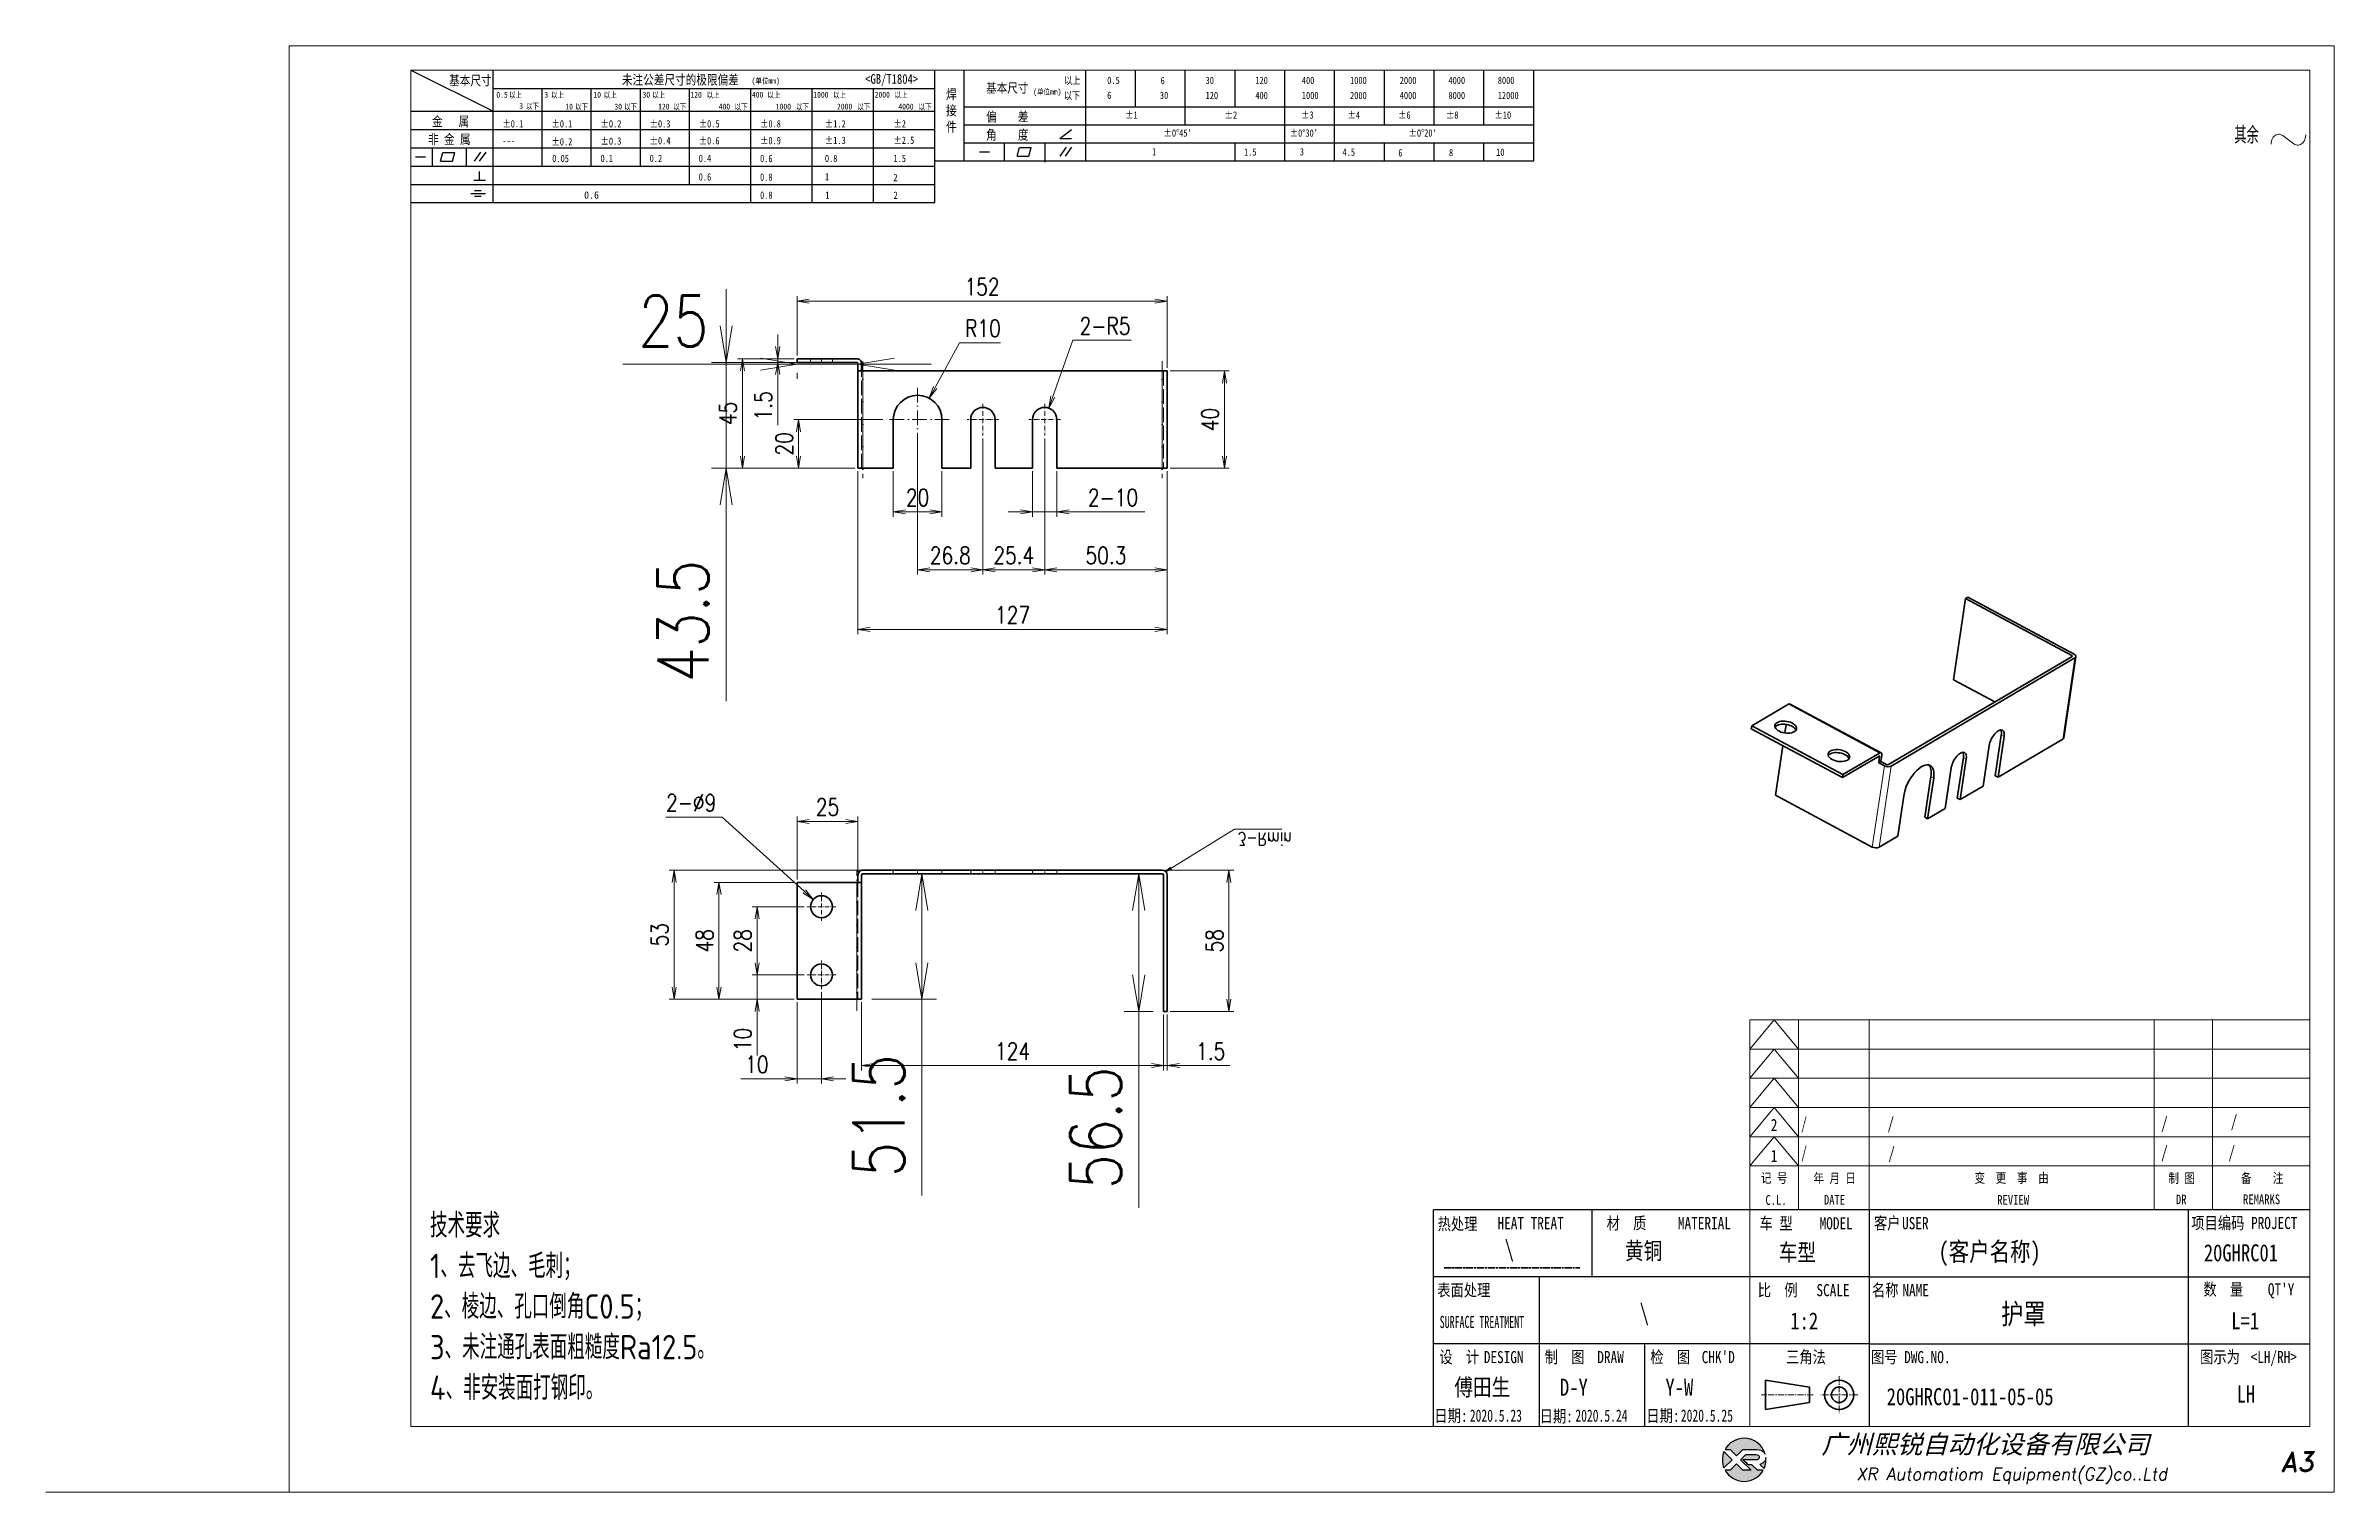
# Model space of a CAD drawing. Header units: millimetres. Extents: x 1333 to 209312, y -42879 to 359.
# Drawn here: x 140800 to 141740, y -1081 to -487 of the extents above; entities that cross this region are included whole.
import ezdxf
from ezdxf.enums import TextEntityAlignment as Align

# ---------------------------------------------------------------- set-up
doc = ezdxf.new("R2010")
doc.units = ezdxf.units.MM
doc.header["$LTSCALE"] = 0.5
for name, pattern in [('AM_ISO02W050x2', [3.75, 3, -0.75]), ('AM_ISO08W050x2', [9, 6, -0.75, 1.5, -0.75]), ('CENTER', [2, 1.25, -0.25, 0.25, -0.25]), ('DASHDOT', [18.5, 12, -3, 0.5, -3]), ('DASHED', [15, 12, -3]), ('DOT2', [0.125, 0, -0.125])]:
    doc.linetypes.add(name, pattern=pattern)
for name, color, linetype in [('DIM', 3, 'Continuous'), ('layer 1', 7, 'Continuous'), ('图\\M+19E79\\M+195B6\\M+18E9A', 7, 'Continuous'), ('图号', 7, 'Continuous'), ('图名', 7, 'Continuous'), ('数量', 7, 'Continuous'), ('材质', 7, 'Continuous'), ('表面处理', 7, 'Continuous'), ('车型', 7, 'Continuous')]:
    doc.layers.add(name, color=color, linetype=linetype)
for name, color, linetype, lineweight in [('中心线', 2, 'AM_ISO08W050x2', 18), ('图框', 7, 'Continuous', 18), ('标注线', 3, 'Continuous', 18), ('热处理', 7, 'Continuous', 20), ('粗点划线', 6, 'AM_ISO08W050x2', 35), ('虚线', 1, 'AM_ISO02W050x2', 18)]:
    doc.layers.add(name, color=color, linetype=linetype, lineweight=lineweight)
doc.layers.add('打印', color=7, linetype='Continuous', lineweight=15, plot=False)
doc.layers.add('打印-禁用', color=7, linetype='Continuous', lineweight=15, plot=False)
doc.styles.add('DIM', font='romans.shx', dxfattribs={"width": 0.8, "bigfont": 'bigfont.shx'})
doc.styles.get("Standard").update_dxf_attribs({"font": 'simplex.shx'})
doc.styles.add('STYLE1', font='')
doc.styles.add('国标', font='simfang.ttf', dxfattribs={"width": 0.8})
doc.styles.add('机械长仿宋', font='gbenor.shx', dxfattribs={"height": 1, "bigfont": 'gbcbig.shx'})
doc.styles.add('标题\\M+18E9A', font='romand.shx', dxfattribs={"oblique": 10, "bigfont": 'bigfont.shx'})
doc.styles.get('STYLE1').set_extended_font_data('SimSun')
doc.dimstyles.new('XR 1-1', dxfattribs={"dimtxt": 3.5, "dimasz": 2.5, "dimexe": 1, "dimexo": 0.625, "dimgap": 1.2, "dimtad": 1, "dimtoh": 1, "dimdsep": 46, "dimtxsty": 'DIM', "dimblk": 'OPEN', "dimcen": 0, "dimclrd": 8, "dimclre": 8, "dimclrt": 2, "dimazin": 2, "dimtfac": 0.5, "dimtmove": 0, "dimatfit": 3, "dimldrblk": 'OPEN', "dimfxl": 0, "dimtolj": 2, "dimlwd": 18, "dimlwe": 18, "dimarcsym": 0})
doc.dimstyles.new('XR 1-2$0', dxfattribs={"dimscale": 2, "dimtxt": 3.5, "dimasz": 2.5, "dimexe": 1, "dimexo": 0.625, "dimgap": 1.2, "dimtad": 1, "dimdsep": 46, "dimtxsty": 'DIM', "dimblk": 'OPEN', "dimcen": 0, "dimclrd": 8, "dimclre": 8, "dimclrt": 2, "dimazin": 2, "dimtfac": 0.5, "dimtmove": 0, "dimatfit": 3, "dimldrblk": 'OPEN', "dimfxl": 0, "dimtolj": 2, "dimlwd": 13, "dimlwe": 13, "dimarcsym": 0})
doc.dimstyles.new('XR 1-2$3', dxfattribs={"dimscale": 2, "dimtxt": 3.5, "dimasz": 2.5, "dimexe": 1, "dimexo": 0.625, "dimgap": 1.2, "dimtad": 1, "dimtoh": 1, "dimdsep": 46, "dimtxsty": 'DIM', "dimblk": 'OPEN', "dimcen": 0, "dimclrd": 8, "dimclre": 8, "dimclrt": 2, "dimazin": 2, "dimtfac": 0.5, "dimtofl": 0, "dimtmove": 0, "dimatfit": 3, "dimldrblk": 'OPEN', "dimfxl": 0, "dimtolj": 2, "dimlwd": 18, "dimlwe": 18, "dimarcsym": 0})
doc.dimstyles.new('XR 1-2$4', dxfattribs={"dimscale": 2, "dimtxt": 3.5, "dimasz": 2.5, "dimexe": 1, "dimexo": 0.625, "dimgap": 1.2, "dimtad": 1, "dimtoh": 1, "dimdsep": 46, "dimtxsty": 'DIM', "dimblk": 'OPEN', "dimcen": 0, "dimclrd": 8, "dimclre": 8, "dimclrt": 2, "dimazin": 2, "dimtfac": 0.5, "dimtofl": 0, "dimtmove": 0, "dimatfit": 3, "dimldrblk": 'OPEN', "dimfxl": 0, "dimtolj": 2, "dimlwd": 18, "dimlwe": 18, "dimarcsym": 0})
doc.dimstyles.new('XR 1-6', dxfattribs={"dimscale": 6, "dimtxt": 3.5, "dimasz": 2.5, "dimexe": 1, "dimexo": 0.625, "dimgap": 1.2, "dimtad": 1, "dimdsep": 46, "dimtxsty": 'DIM', "dimblk": 'OPEN', "dimcen": 0, "dimclrd": 8, "dimclre": 8, "dimclrt": 2, "dimazin": 2, "dimtfac": 0.5, "dimtmove": 0, "dimatfit": 3, "dimldrblk": 'OPEN', "dimfxl": 0, "dimtolj": 2, "dimlwd": 18, "dimlwe": 18, "dimarcsym": 0})

msp = doc.modelspace()

# ---------------------------------------------------------------- texts
at = {"layer": 'DIM', "color": 2, "extrusion": (0, 0, -1), "insert": (141289.266, -810.464), "char_height": 5.25, "width": 22.7412, "attachment_point": 7, "text_direction": (1, 0, 0), "style": 'DIM'}
msp.add_mtext('\\A2;{\\Fromans,bigfont|c134;3-Rmin}', dxfattribs=at)
at = {"layer": '图\\M+19E79\\M+195B6\\M+18E9A', "color": 3, "style": '国标'}
for s, height, width, p in [('2', 5, 0.8, (141508.285, -933.117)), ('/', 5, 0.705904, (141520.749, -932.486)), ('/', 5, 0.8, (141556.22, -932.486)), ('/', 5, 0.8, (141668.63, -932.288)), ('/', 5, 0.8, (141697.22, -931.547)), ('/', 5, 0.705904, (141520.749, -944.486)), ('/', 5, 0.8, (141556.564, -944.655)), ('/', 5, 0.8, (141668.63, -944.288)), ('/', 5, 0.8, (141696.293, -944.267)), ('1', 5, 0.8, (141508.263, -945.837)), ('    (客户名称)', 7.7, 0.8, (141560.419, -986.468)), ('20GHRC01', 7, 0.8, (141686.163, -986.61)), ('1:2', 7, 0.8, (141516.33, -1014.564)), ('傅田生', 7, 0.8, (141378.325, -1041.797)), ('D-Y', 7, 0.8, (141421.685, -1041.797)), ('Y-W', 7, 0.8, (141465.005, -1041.797)), ('2020.5.23', 5, 0.7, (141384.655, -1052.47)), ('2020.5.24', 5, 0.7, (141428.015, -1052.47)), ('2020.5.25', 5, 0.7, (141471.335, -1052.47))]:
    msp.add_text(s, height=height, dxfattribs=dict(at, width=width)).set_placement(p)
at = {"layer": '图\\M+19E79\\M+195B6\\M+18E9A', "color": 3, "style": '国标', "width": 0.8}
msp.add_text('LH', height=7, dxfattribs=at).set_placement((141703.473, -1044.597), align=Align.CENTER)
at = {"layer": '图号', "color": 3, "style": '国标', "width": 0.8}
msp.add_text('20GHRC01-011-05-05', height=7, dxfattribs=at).set_placement((141555.888, -1045.683))
at = {"layer": '图名', "color": 3, "style": '国标', "width": 0.8}
msp.add_text('护罩', height=8.4, dxfattribs=at).set_placement((141612.033, -1012.403), align=Align.CENTER)
at = {"layer": '数量', "color": 3, "style": '国标', "width": 0.8}
msp.add_text('L=1', height=7, dxfattribs=at).set_placement((141703.165, -1014.533), align=Align.CENTER)
at = {"layer": '材质', "color": 3, "style": '国标', "width": 0.8}
msp.add_text('黄铜', height=7, dxfattribs=at).set_placement((141456.045, -985.79), align=Align.CENTER)
at = {"layer": '标注线', "color": 2, "insert": (140957.555, -1043.568), "char_height": 10, "width": 229.64922, "attachment_point": 7, "style": '机械长仿宋'}
msp.add_mtext('\\A2;技术要求\\P1、去飞边、毛刺；\\P2、棱边、孔口倒角C0.5；\\P3、未注通孔表面粗糙度Ra12.5。\\P4、非安装面打钢印。', dxfattribs=at)
at = {"layer": '热处理', "color": 3, "style": '国标', "width": 0.8}
msp.add_text('\\', height=7, dxfattribs=at).set_placement((141400.889, -985.037), align=Align.CENTER)
at = {"layer": '表面处理', "color": 3, "style": '国标', "width": 0.8}
msp.add_text('\\', height=7, dxfattribs=at).set_placement((141456.329, -1011.143), align=Align.CENTER)
at = {"layer": '车型', "color": 3, "style": '国标', "width": 0.8}
msp.add_text('  车型', height=7, dxfattribs=at).set_placement((141503.939, -986.438))

# ---------------------------------------------------------------- blocks, each defined once
blk = doc.blocks.new('XR')
at = {"true_color": 0xfc8000}
h = blk.add_hatch(color=30, dxfattribs=at)
h.set_gradient(color1=(252, 128, 0), rotation=240, one_color=1, tint=1, name='INVCURVED')
edge = h.paths.add_edge_path()
edge.add_spline(control_points=[(-434.18, -5928.47), (-433.9, -5928.74), (-433.63, -5929.01), (-433.63, -5929.01), (-433.63, -5929.01), (-433.63, -5929.01), (-433.36, -5928.74), (-433.09, -5928.47)], knot_values=[0.5625, 0.5625, 0.5625, 0.5625, 0.625, 0.625, 0.625, 0.625, 0.6875, 0.6875, 0.6875, 0.6875], degree=3, periodic=0)
edge.add_spline(control_points=[(-433.09, -5928.47), (-432.82, -5928.2), (-432.54, -5927.93), (-432.54, -5927.93), (-432.54, -5927.93), (-432.54, -5927.93), (-432.04, -5927.93), (-431.53, -5927.93)], knot_values=[0.4375, 0.4375, 0.4375, 0.4375, 0.5, 0.5, 0.5, 0.5, 0.5625, 0.5625, 0.5625, 0.5625], degree=3, periodic=0)
edge.add_spline(control_points=[(-431.53, -5927.93), (-431.03, -5927.93), (-430.52, -5927.93), (-430.52, -5927.93), (-430.52, -5927.93), (-430, -5927.93), (-429.43, -5927.96), (-429.01, -5928.33)], knot_values=[0.25, 0.25, 0.25, 0.25, 0.3125, 0.3125, 0.3125, 0.3125, 0.4375, 0.4375, 0.4375, 0.4375], degree=3, periodic=0)
edge.add_spline(control_points=[(-429.01, -5928.33), (-428.88, -5928.44), (-428.78, -5928.59), (-428.71, -5928.75)], knot_values=[0.125, 0.125, 0.125, 0.125, 0.25, 0.25, 0.25, 0.25], degree=3, periodic=0)
edge.add_spline(control_points=[(-428.71, -5928.75), (-429.13, -5927.18), (-430.58, -5926.02), (-432.31, -5926.02)], knot_values=[0, 0, 0, 0, 0.125, 0.125, 0.125, 0.125], degree=3, periodic=0)
edge.add_spline(control_points=[(-432.31, -5926.02), (-433.72, -5926.02), (-434.94, -5926.79), (-435.58, -5927.93)], knot_values=[0.875, 0.875, 0.875, 0.875, 1, 1, 1, 1], degree=3, periodic=0)
edge.add_spline(control_points=[(-435.58, -5927.93), (-435.58, -5927.93), (-434.72, -5927.93), (-434.72, -5927.93), (-434.72, -5927.93), (-434.72, -5927.93), (-434.45, -5928.2), (-434.18, -5928.47)], knot_values=[0.6875, 0.6875, 0.6875, 0.6875, 0.8125, 0.8125, 0.8125, 0.8125, 0.875, 0.875, 0.875, 0.875], degree=3, periodic=0)
edge = h.paths.add_edge_path()
edge.add_spline(control_points=[(-434.79, -5929.26), (-435.04, -5929.02), (-435.34, -5928.72), (-435.54, -5928.53)], knot_values=[0.562504, 0.562504, 0.562504, 0.562504, 0.656252, 0.656252, 0.656252, 0.656252], degree=3, periodic=0)
edge.add_spline(control_points=[(-435.54, -5928.53), (-435.67, -5928.4), (-435.76, -5928.31), (-435.76, -5928.31), (-435.76, -5928.31), (-435.94, -5928.74), (-436.03, -5929.21), (-436.03, -5929.71)], knot_values=[0.25, 0.25, 0.25, 0.25, 0.312504, 0.312504, 0.312504, 0.312504, 0.562504, 0.562504, 0.562504, 0.562504], degree=3, periodic=0)
edge.add_spline(control_points=[(-436.03, -5929.71), (-436.03, -5930.2), (-435.94, -5930.67), (-435.76, -5931.1), (-435.76, -5931.1), (-435.4, -5930.75), (-435.05, -5930.4)], knot_values=[0.874998, 0.874998, 0.874998, 0.874998, 1.124998, 1.124998, 1.124998, 1.25, 1.25, 1.25, 1.25], degree=3, periodic=0)
edge.add_spline(control_points=[(-435.05, -5930.4), (-434.7, -5930.05), (-434.34, -5929.71), (-434.34, -5929.71), (-434.34, -5929.71), (-434.34, -5929.71), (-434.34, -5929.71), (-434.34, -5929.71)], knot_values=[0.749878, 0.749878, 0.749878, 0.749878, 0.874875, 0.874875, 0.874875, 0.874875, 0.874998, 0.874998, 0.874998, 0.874998], degree=3, periodic=0)
edge.add_spline(control_points=[(-434.34, -5929.71), (-434.34, -5929.71), (-434.34, -5929.71), (-434.34, -5929.71)], knot_values=[0.749634, 0.749634, 0.749634, 0.749634, 0.749817, 0.749817, 0.749817, 0.749817], degree=3, periodic=0)
edge.add_spline(control_points=[(-434.35, -5929.7), (-434.35, -5929.7), (-434.35, -5929.7), (-434.35, -5929.7)], knot_values=[0.738281, 0.738281, 0.738281, 0.738281, 0.742188, 0.742188, 0.742188, 0.742188], degree=3, periodic=0)
edge.add_spline(control_points=[(-434.35, -5929.7), (-434.36, -5929.69), (-434.37, -5929.68), (-434.38, -5929.67)], knot_values=[0.726563, 0.726563, 0.726563, 0.726563, 0.738281, 0.738281, 0.738281, 0.738281], degree=3, periodic=0)
edge.add_spline(control_points=[(-434.38, -5929.67), (-434.38, -5929.66), (-434.39, -5929.65), (-434.4, -5929.65)], knot_values=[0.718751, 0.718751, 0.718751, 0.718751, 0.726563, 0.726563, 0.726563, 0.726563], degree=3, periodic=0)
edge.add_spline(control_points=[(-434.4, -5929.65), (-434.42, -5929.63), (-434.45, -5929.6), (-434.47, -5929.58)], knot_values=[0.703126, 0.703126, 0.703126, 0.703126, 0.718751, 0.718751, 0.718751, 0.718751], degree=3, periodic=0)
edge.add_spline(control_points=[(-434.47, -5929.58), (-434.5, -5929.55), (-434.53, -5929.52), (-434.56, -5929.49)], knot_values=[0.687501, 0.687501, 0.687501, 0.687501, 0.703126, 0.703126, 0.703126, 0.703126], degree=3, periodic=0)
edge.add_spline(control_points=[(-434.56, -5929.49), (-434.63, -5929.42), (-434.71, -5929.35), (-434.79, -5929.26)], knot_values=[0.656252, 0.656252, 0.656252, 0.656252, 0.687501, 0.687501, 0.687501, 0.687501], degree=3, periodic=0)
at = {"true_color": 0x0348ff}
h = blk.add_hatch(color=160, dxfattribs=at)
h.set_gradient(color1=(3, 72, 255), color2=(0, 41, 153), one_color=1, tint=0.3, name='HEMISPHERICAL')
edge = h.paths.add_edge_path()
edge.add_spline(control_points=[(-432.54, -5929.67), (-432.26, -5929.95), (-431.94, -5930.23), (-431.66, -5930.51), (-431.66, -5930.51), (-431.66, -5930.51), (-431.66, -5930.51), (-431.66, -5930.51)], knot_values=[0.736842, 0.736842, 0.736842, 0.736842, 0.789474, 0.789474, 0.789474, 0.789474, 0.802633, 0.802633, 0.802633, 0.802633], degree=3, periodic=0)
edge.add_spline(control_points=[(-431.66, -5930.51), (-431.65, -5930.51), (-431.65, -5930.52), (-431.65, -5930.52)], knot_values=[0.802633, 0.802633, 0.802633, 0.802633, 0.815791, 0.815791, 0.815791, 0.815791], degree=3, periodic=0)
edge.add_spline(control_points=[(-431.65, -5930.52), (-431.64, -5930.53), (-431.64, -5930.53), (-431.64, -5930.53)], knot_values=[0.815791, 0.815791, 0.815791, 0.815791, 0.82237, 0.82237, 0.82237, 0.82237], degree=3, periodic=0)
edge.add_spline(control_points=[(-431.64, -5930.53), (-431.64, -5930.53), (-431.64, -5930.53), (-431.63, -5930.54)], knot_values=[0.82237, 0.82237, 0.82237, 0.82237, 0.828949, 0.828949, 0.828949, 0.828949], degree=3, periodic=0)
edge.add_spline(control_points=[(-431.63, -5930.54), (-431.63, -5930.54), (-431.63, -5930.54), (-431.63, -5930.54), (-431.63, -5930.54), (-431.63, -5930.54), (-431.59, -5930.54), (-431.52, -5930.54)], knot_values=[0.841901, 0.841901, 0.841901, 0.841901, 0.842105, 0.842105, 0.842105, 0.842105, 0.855264, 0.855264, 0.855264, 0.855264], degree=3, periodic=0)
edge.add_spline(control_points=[(-431.52, -5930.54), (-431.46, -5930.54), (-431.38, -5930.54), (-431.3, -5930.54)], knot_values=[0.855264, 0.855264, 0.855264, 0.855264, 0.868422, 0.868422, 0.868422, 0.868422], degree=3, periodic=0)
edge.add_spline(control_points=[(-431.3, -5930.54), (-431.26, -5930.54), (-431.22, -5930.54), (-431.18, -5930.54)], knot_values=[0.868422, 0.868422, 0.868422, 0.868422, 0.875, 0.875, 0.875, 0.875], degree=3, periodic=0)
edge.add_spline(control_points=[(-431.18, -5930.54), (-431.14, -5930.54), (-431.1, -5930.54), (-431.07, -5930.54)], knot_values=[0.875, 0.875, 0.875, 0.875, 0.881579, 0.881579, 0.881579, 0.881579], degree=3, periodic=0)
edge.add_spline(control_points=[(-431.07, -5930.54), (-431.05, -5930.54), (-431.04, -5930.54), (-431.03, -5930.54)], knot_values=[0.881579, 0.881579, 0.881579, 0.881579, 0.884869, 0.884869, 0.884869, 0.884869], degree=3, periodic=0)
edge.add_spline(control_points=[(-431.03, -5930.54), (-431.02, -5930.54), (-431, -5930.54), (-431, -5930.54)], knot_values=[0.884869, 0.884869, 0.884869, 0.884869, 0.888158, 0.888158, 0.888158, 0.888158], degree=3, periodic=0)
edge.add_spline(control_points=[(-431, -5930.54), (-430.99, -5930.54), (-430.99, -5930.54), (-430.98, -5930.54)], knot_values=[0.888158, 0.888158, 0.888158, 0.888158, 0.889803, 0.889803, 0.889803, 0.889803], degree=3, periodic=0)
edge.add_spline(control_points=[(-430.98, -5930.54), (-430.98, -5930.54), (-430.98, -5930.54), (-430.97, -5930.54)], knot_values=[0.889803, 0.889803, 0.889803, 0.889803, 0.891447, 0.891447, 0.891447, 0.891447], degree=3, periodic=0)
edge.add_spline(control_points=[(-430.97, -5930.54), (-430.97, -5930.54), (-430.97, -5930.54), (-430.97, -5930.54)], knot_values=[0.891447, 0.891447, 0.891447, 0.891447, 0.89227, 0.89227, 0.89227, 0.89227], degree=3, periodic=0)
edge.add_spline(control_points=[(-430.97, -5930.54), (-430.97, -5930.54), (-430.97, -5930.54), (-430.97, -5930.54)], knot_values=[0.89227, 0.89227, 0.89227, 0.89227, 0.893092, 0.893092, 0.893092, 0.893092], degree=3, periodic=0)
edge.add_spline(control_points=[(-430.97, -5930.54), (-430.97, -5930.54), (-430.97, -5930.54), (-430.97, -5930.54)], knot_values=[0.893092, 0.893092, 0.893092, 0.893092, 0.893503, 0.893503, 0.893503, 0.893503], degree=3, periodic=0)
edge.add_spline(control_points=[(-430.97, -5930.54), (-430.97, -5930.54), (-430.97, -5930.54), (-430.97, -5930.54)], knot_values=[0.893503, 0.893503, 0.893503, 0.893503, 0.893914, 0.893914, 0.893914, 0.893914], degree=3, periodic=0)
edge.add_spline(control_points=[(-430.97, -5930.54), (-430.97, -5930.54), (-430.97, -5930.54), (-430.97, -5930.54)], knot_values=[0.893914, 0.893914, 0.893914, 0.893914, 0.89412, 0.89412, 0.89412, 0.89412], degree=3, periodic=0)
edge.add_spline(control_points=[(-430.97, -5930.54), (-430.97, -5930.54), (-430.97, -5930.54), (-430.97, -5930.54)], knot_values=[0.89412, 0.89412, 0.89412, 0.89412, 0.894326, 0.894326, 0.894326, 0.894326], degree=3, periodic=0)
edge.add_spline(control_points=[(-430.97, -5930.54), (-430.97, -5930.54), (-430.97, -5930.54), (-430.97, -5930.54)], knot_values=[0.894428, 0.894428, 0.894428, 0.894428, 0.894531, 0.894531, 0.894531, 0.894531], degree=3, periodic=0)
edge.add_spline(control_points=[(-430.97, -5930.54), (-430.97, -5930.54), (-430.97, -5930.54), (-430.97, -5930.54)], knot_values=[0.894531, 0.894531, 0.894531, 0.894531, 0.894583, 0.894583, 0.894583, 0.894583], degree=3, periodic=0)
edge.add_spline(control_points=[(-430.97, -5930.54), (-430.97, -5930.54), (-430.97, -5930.54), (-430.97, -5930.54), (-430.97, -5930.54), (-430.97, -5930.54), (-430.73, -5930.78), (-430.49, -5931.01)], knot_values=[0.894685, 0.894685, 0.894685, 0.894685, 0.894737, 0.894737, 0.894737, 0.894737, 0.921052, 0.921052, 0.921052, 0.921052], degree=3, periodic=0)
edge.add_spline(control_points=[(-430.49, -5931.01), (-430.26, -5931.24), (-430.02, -5931.48), (-430.02, -5931.48)], knot_values=[0.921052, 0.921052, 0.921052, 0.921052, 0.947368, 0.947368, 0.947368, 0.947368], degree=3, periodic=0)
edge.add_spline(control_points=[(-430.02, -5931.48), (-430.02, -5931.48), (-430.02, -5931.48), (-430.02, -5931.48)], knot_values=[0.947522, 0.947522, 0.947522, 0.947522, 0.947573, 0.947573, 0.947573, 0.947573], degree=3, periodic=0)
edge.add_spline(control_points=[(-430.02, -5931.48), (-430.02, -5931.48), (-430.02, -5931.48), (-430.02, -5931.48)], knot_values=[0.947573, 0.947573, 0.947573, 0.947573, 0.947676, 0.947676, 0.947676, 0.947676], degree=3, periodic=0)
edge.add_spline(control_points=[(-430.02, -5931.48), (-430.02, -5931.48), (-430.02, -5931.48), (-430.02, -5931.48)], knot_values=[0.947676, 0.947676, 0.947676, 0.947676, 0.947779, 0.947779, 0.947779, 0.947779], degree=3, periodic=0)
edge.add_spline(control_points=[(-430.02, -5931.48), (-430.02, -5931.48), (-430.02, -5931.48), (-430.02, -5931.48)], knot_values=[0.947779, 0.947779, 0.947779, 0.947779, 0.947984, 0.947984, 0.947984, 0.947984], degree=3, periodic=0)
edge.add_spline(control_points=[(-430.02, -5931.48), (-430.02, -5931.48), (-430.02, -5931.48), (-430.02, -5931.48)], knot_values=[0.947984, 0.947984, 0.947984, 0.947984, 0.94819, 0.94819, 0.94819, 0.94819], degree=3, periodic=0)
edge.add_spline(control_points=[(-430.02, -5931.48), (-430.02, -5931.48), (-430.02, -5931.48), (-430.02, -5931.48)], knot_values=[0.94819, 0.94819, 0.94819, 0.94819, 0.948601, 0.948601, 0.948601, 0.948601], degree=3, periodic=0)
edge.add_spline(control_points=[(-430.02, -5931.48), (-430.02, -5931.48), (-430.02, -5931.48), (-430.02, -5931.48)], knot_values=[0.948601, 0.948601, 0.948601, 0.948601, 0.949012, 0.949012, 0.949012, 0.949012], degree=3, periodic=0)
edge.add_spline(control_points=[(-430.02, -5931.48), (-430.02, -5931.48), (-430.01, -5931.48), (-430.01, -5931.48)], knot_values=[0.949012, 0.949012, 0.949012, 0.949012, 0.949834, 0.949834, 0.949834, 0.949834], degree=3, periodic=0)
edge.add_spline(control_points=[(-430.01, -5931.48), (-430.01, -5931.48), (-430.01, -5931.48), (-430.01, -5931.48)], knot_values=[0.949834, 0.949834, 0.949834, 0.949834, 0.950657, 0.950657, 0.950657, 0.950657], degree=3, periodic=0)
edge.add_spline(control_points=[(-430.01, -5931.48), (-430.01, -5931.48), (-430, -5931.48), (-430, -5931.48)], knot_values=[0.950657, 0.950657, 0.950657, 0.950657, 0.952301, 0.952301, 0.952301, 0.952301], degree=3, periodic=0)
edge.add_spline(control_points=[(-430, -5931.48), (-429.99, -5931.48), (-429.98, -5931.48), (-429.98, -5931.48)], knot_values=[0.952301, 0.952301, 0.952301, 0.952301, 0.953946, 0.953946, 0.953946, 0.953946], degree=3, periodic=0)
edge.add_spline(control_points=[(-429.98, -5931.48), (-429.96, -5931.48), (-429.95, -5931.48), (-429.93, -5931.48)], knot_values=[0.953946, 0.953946, 0.953946, 0.953946, 0.957236, 0.957236, 0.957236, 0.957236], degree=3, periodic=0)
edge.add_spline(control_points=[(-429.93, -5931.48), (-429.91, -5931.48), (-429.89, -5931.48), (-429.87, -5931.48)], knot_values=[0.957236, 0.957236, 0.957236, 0.957236, 0.960525, 0.960525, 0.960525, 0.960525], degree=3, periodic=0)
edge.add_spline(control_points=[(-429.87, -5931.48), (-429.82, -5931.48), (-429.77, -5931.48), (-429.71, -5931.48)], knot_values=[0.960525, 0.960525, 0.960525, 0.960525, 0.967104, 0.967104, 0.967104, 0.967104], degree=3, periodic=0)
edge.add_spline(control_points=[(-429.71, -5931.48), (-429.65, -5931.48), (-429.59, -5931.48), (-429.53, -5931.48)], knot_values=[0.967104, 0.967104, 0.967104, 0.967104, 0.973683, 0.973683, 0.973683, 0.973683], degree=3, periodic=0)
edge.add_spline(control_points=[(-429.53, -5931.48), (-429.41, -5931.48), (-429.29, -5931.48), (-429.19, -5931.48)], knot_values=[0.973683, 0.973683, 0.973683, 0.973683, 0.98684, 0.98684, 0.98684, 0.98684], degree=3, periodic=0)
edge.add_spline(control_points=[(-429.19, -5931.48), (-429.1, -5931.48), (-429.04, -5931.48), (-429.04, -5931.48), (-429.67, -5932.62), (-430.9, -5933.39), (-432.31, -5933.39)], knot_values=[0.98684, 0.98684, 0.98684, 0.98684, 1, 1, 1, 1.052632, 1.052632, 1.052632, 1.052632], degree=3, periodic=0)
edge.add_spline(control_points=[(-432.31, -5933.39), (-433.72, -5933.39), (-434.94, -5932.62), (-435.58, -5931.48), (-435.58, -5931.48), (-435.58, -5931.48), (-435.36, -5931.48), (-435.15, -5931.48)], knot_values=[0.052632, 0.052632, 0.052632, 0.052632, 0.105263, 0.105263, 0.105263, 0.105263, 0.131579, 0.131579, 0.131579, 0.131579], degree=3, periodic=0)
edge.add_spline(control_points=[(-435.15, -5931.48), (-434.93, -5931.48), (-434.72, -5931.48), (-434.72, -5931.48), (-434.72, -5931.48), (-434.72, -5931.48), (-434.45, -5931.21), (-434.18, -5930.94)], knot_values=[0.131579, 0.131579, 0.131579, 0.131579, 0.157895, 0.157895, 0.157895, 0.157895, 0.184211, 0.184211, 0.184211, 0.184211], degree=3, periodic=0)
edge.add_spline(control_points=[(-434.18, -5930.94), (-433.9, -5930.67), (-433.63, -5930.4), (-433.63, -5930.4), (-433.63, -5930.4), (-433.63, -5930.4), (-433.36, -5930.67), (-433.09, -5930.94)], knot_values=[0.184211, 0.184211, 0.184211, 0.184211, 0.210526, 0.210526, 0.210526, 0.210526, 0.236842, 0.236842, 0.236842, 0.236842], degree=3, periodic=0)
edge.add_spline(control_points=[(-433.09, -5930.94), (-432.82, -5931.21), (-432.54, -5931.48), (-432.54, -5931.48), (-432.54, -5931.48), (-432.54, -5931.48), (-432.19, -5931.48), (-431.83, -5931.48)], knot_values=[0.236842, 0.236842, 0.236842, 0.236842, 0.263158, 0.263158, 0.263158, 0.263158, 0.289474, 0.289474, 0.289474, 0.289474], degree=3, periodic=0)
edge.add_spline(control_points=[(-431.83, -5931.48), (-431.48, -5931.48), (-431.12, -5931.48), (-431.12, -5931.48), (-431.12, -5931.48), (-431.12, -5931.48), (-431.57, -5931.03), (-432.02, -5930.59)], knot_values=[0.289474, 0.289474, 0.289474, 0.289474, 0.315789, 0.315789, 0.315789, 0.315789, 0.342105, 0.342105, 0.342105, 0.342105], degree=3, periodic=0)
edge.add_spline(control_points=[(-432.02, -5930.59), (-432.47, -5930.15), (-432.92, -5929.71), (-432.92, -5929.71), (-432.92, -5929.71), (-432.92, -5929.71), (-432.71, -5929.5), (-432.5, -5929.29)], knot_values=[0.342105, 0.342105, 0.342105, 0.342105, 0.368421, 0.368421, 0.368421, 0.368421, 0.394737, 0.394737, 0.394737, 0.394737], degree=3, periodic=0)
edge.add_spline(control_points=[(-432.5, -5929.29), (-432.3, -5929.09), (-432.09, -5928.88), (-432.09, -5928.88)], knot_values=[0.394737, 0.394737, 0.394737, 0.394737, 0.421053, 0.421053, 0.421053, 0.421053], degree=3, periodic=0)
edge.add_spline(control_points=[(-432.09, -5928.88), (-432.09, -5928.88), (-432.06, -5928.86), (-432.06, -5928.86)], knot_values=[0.421053, 0.421053, 0.421053, 0.421053, 0.473684, 0.473684, 0.473684, 0.473684], degree=3, periodic=0)
edge.add_spline(control_points=[(-432.06, -5928.86), (-432.06, -5928.86), (-432.06, -5928.86), (-432.06, -5928.86), (-432.06, -5928.86), (-432.06, -5928.86), (-430.4, -5928.86), (-430.26, -5928.86)], knot_values=[0.473684, 0.473684, 0.473684, 0.473684, 0.473684, 0.473684, 0.473684, 0.473684, 0.526316, 0.526316, 0.526316, 0.526316], degree=3, periodic=0)
edge.add_spline(control_points=[(-430.26, -5928.86), (-429.54, -5928.86), (-429.62, -5929.4), (-429.83, -5929.55)], knot_values=[0.526316, 0.526316, 0.526316, 0.526316, 0.578947, 0.578947, 0.578947, 0.578947], degree=3, periodic=0)
edge.add_spline(control_points=[(-429.83, -5929.55), (-429.94, -5929.62), (-430.08, -5929.65), (-430.26, -5929.65), (-430.26, -5929.65), (-430.26, -5929.65), (-430.48, -5929.65), (-430.71, -5929.66)], knot_values=[0.578947, 0.578947, 0.578947, 0.578947, 0.631579, 0.631579, 0.631579, 0.631579, 0.657895, 0.657895, 0.657895, 0.657895], degree=3, periodic=0)
edge.add_spline(control_points=[(-430.71, -5929.66), (-430.93, -5929.66), (-431.15, -5929.67), (-431.15, -5929.67), (-431.15, -5929.67), (-431.15, -5929.67), (-432.54, -5929.67), (-432.54, -5929.67)], knot_values=[0.657895, 0.657895, 0.657895, 0.657895, 0.684211, 0.684211, 0.684211, 0.684211, 0.736842, 0.736842, 0.736842, 0.736842], degree=3, periodic=0)
edge = h.paths.add_edge_path()
edge.add_spline(control_points=[(-428.6, -5929.32), (-428.61, -5929.67), (-428.76, -5930), (-429.06, -5930.22)], knot_values=[0.8, 0.8, 0.8, 0.8, 1, 1, 1, 1], degree=3, periodic=0)
edge.add_spline(control_points=[(-429.06, -5930.22), (-429.22, -5930.34), (-429.41, -5930.43), (-429.61, -5930.48)], knot_values=[0.6, 0.6, 0.6, 0.6, 0.8, 0.8, 0.8, 0.8], degree=3, periodic=0)
edge.add_spline(control_points=[(-429.61, -5930.48), (-429.61, -5930.48), (-428.9, -5931.19), (-428.9, -5931.19), (-428.9, -5931.19), (-428.69, -5930.73), (-428.58, -5930.23), (-428.58, -5929.71)], knot_values=[0.2, 0.2, 0.2, 0.2, 0.4, 0.4, 0.4, 0.4, 0.6, 0.6, 0.6, 0.6], degree=3, periodic=0)
edge.add_spline(control_points=[(-428.58, -5929.71), (-428.58, -5929.58), (-428.59, -5929.45), (-428.6, -5929.32)], knot_values=[0, 0, 0, 0, 0.2, 0.2, 0.2, 0.2], degree=3, periodic=0)
at = {"layer": 'layer 1', "color": 30}
for points, knots in [([(-435.76, -5931.1), (-435.94, -5930.67), (-436.03, -5930.2), (-436.03, -5929.71), (-436.03, -5929.71), (-436.03, -5929.21), (-435.94, -5928.74), (-435.76, -5928.31), (-435.76, -5928.31), (-435.76, -5928.31), (-434.34, -5929.71), (-434.34, -5929.71), (-434.34, -5929.71), (-434.34, -5929.71), (-435.76, -5931.1), (-435.76, -5931.1)], [0, 0, 0, 0, 0.25, 0.25, 0.25, 0.25, 0.5, 0.5, 0.5, 0.5, 0.75, 0.75, 0.75, 0.75, 1, 1, 1, 1]), ([(-432.31, -5926.02), (-430.58, -5926.02), (-429.13, -5927.18), (-428.71, -5928.75), (-428.71, -5928.75), (-428.78, -5928.59), (-428.88, -5928.44), (-429.01, -5928.33), (-429.01, -5928.33), (-429.43, -5927.96), (-430, -5927.93), (-430.52, -5927.93), (-430.52, -5927.93), (-430.52, -5927.93), (-432.54, -5927.93), (-432.54, -5927.93), (-432.54, -5927.93), (-432.54, -5927.93), (-433.63, -5929.01), (-433.63, -5929.01), (-433.63, -5929.01), (-433.63, -5929.01), (-434.72, -5927.93), (-434.72, -5927.93), (-434.72, -5927.93), (-434.72, -5927.93), (-435.58, -5927.93), (-435.58, -5927.93), (-435.58, -5927.93), (-434.94, -5926.79), (-433.72, -5926.02), (-432.31, -5926.02)], [0, 0, 0, 0, 0.125, 0.125, 0.125, 0.125, 0.25, 0.25, 0.25, 0.25, 0.375, 0.375, 0.375, 0.375, 0.5, 0.5, 0.5, 0.5, 0.625, 0.625, 0.625, 0.625, 0.75, 0.75, 0.75, 0.75, 0.875, 0.875, 0.875, 0.875, 1, 1, 1, 1])]:
    blk.add_open_spline(points, degree=3, knots=knots, dxfattribs=at)
at = {"layer": 'layer 1', "color": 154}
for points, knots in [([(-429.04, -5931.48), (-429.67, -5932.62), (-430.9, -5933.39), (-432.31, -5933.39), (-432.31, -5933.39), (-433.72, -5933.39), (-434.94, -5932.62), (-435.58, -5931.48), (-435.58, -5931.48), (-435.58, -5931.48), (-434.72, -5931.48), (-434.72, -5931.48), (-434.72, -5931.48), (-434.72, -5931.48), (-433.63, -5930.4), (-433.63, -5930.4), (-433.63, -5930.4), (-433.63, -5930.4), (-432.54, -5931.48), (-432.54, -5931.48), (-432.54, -5931.48), (-432.54, -5931.48), (-431.12, -5931.48), (-431.12, -5931.48), (-431.12, -5931.48), (-431.12, -5931.48), (-432.92, -5929.71), (-432.92, -5929.71), (-432.92, -5929.71), (-432.92, -5929.71), (-432.09, -5928.88), (-432.09, -5928.88), (-432.09, -5928.88), (-432.09, -5928.88), (-432.06, -5928.86), (-432.06, -5928.86), (-432.06, -5928.86), (-432.06, -5928.86), (-430.4, -5928.86), (-430.26, -5928.86), (-430.26, -5928.86), (-429.54, -5928.86), (-429.62, -5929.4), (-429.83, -5929.55), (-429.83, -5929.55), (-429.94, -5929.62), (-430.08, -5929.65), (-430.26, -5929.65), (-430.26, -5929.65), (-430.26, -5929.65), (-431.15, -5929.67), (-431.15, -5929.67), (-431.15, -5929.67), (-431.15, -5929.67), (-432.54, -5929.67), (-432.54, -5929.67), (-432.54, -5929.67), (-432.26, -5929.95), (-431.94, -5930.23), (-431.66, -5930.51), (-431.66, -5930.51), (-431.66, -5930.51), (-431.63, -5930.54), (-431.63, -5930.54), (-431.63, -5930.54), (-431.63, -5930.54), (-430.97, -5930.54), (-430.97, -5930.54), (-430.97, -5930.54), (-430.97, -5930.54), (-430.02, -5931.48), (-430.02, -5931.48), (-430.02, -5931.48), (-430.02, -5931.48), (-429.04, -5931.48), (-429.04, -5931.48)], [0, 0, 0, 0, 0.052632, 0.052632, 0.052632, 0.052632, 0.105263, 0.105263, 0.105263, 0.105263, 0.157895, 0.157895, 0.157895, 0.157895, 0.210526, 0.210526, 0.210526, 0.210526, 0.263158, 0.263158, 0.263158, 0.263158, 0.315789, 0.315789, 0.315789, 0.315789, 0.368421, 0.368421, 0.368421, 0.368421, 0.421053, 0.421053, 0.421053, 0.421053, 0.473684, 0.473684, 0.473684, 0.473684, 0.526316, 0.526316, 0.526316, 0.526316, 0.578947, 0.578947, 0.578947, 0.578947, 0.631579, 0.631579, 0.631579, 0.631579, 0.684211, 0.684211, 0.684211, 0.684211, 0.736842, 0.736842, 0.736842, 0.736842, 0.789474, 0.789474, 0.789474, 0.789474, 0.842105, 0.842105, 0.842105, 0.842105, 0.894737, 0.894737, 0.894737, 0.894737, 0.947368, 0.947368, 0.947368, 0.947368, 1, 1, 1, 1]), ([(-428.6, -5929.32), (-428.59, -5929.45), (-428.58, -5929.58), (-428.58, -5929.71), (-428.58, -5929.71), (-428.58, -5930.23), (-428.69, -5930.73), (-428.9, -5931.19), (-428.9, -5931.19), (-428.9, -5931.19), (-429.61, -5930.48), (-429.61, -5930.48), (-429.61, -5930.48), (-429.41, -5930.43), (-429.22, -5930.34), (-429.06, -5930.22), (-429.06, -5930.22), (-428.76, -5930), (-428.61, -5929.67), (-428.6, -5929.32)], [0, 0, 0, 0, 0.2, 0.2, 0.2, 0.2, 0.4, 0.4, 0.4, 0.4, 0.6, 0.6, 0.6, 0.6, 0.8, 0.8, 0.8, 0.8, 1, 1, 1, 1])]:
    blk.add_open_spline(points, degree=3, knots=knots, dxfattribs=at)
blk = doc.blocks.new('GZDEH零件A3图框V01版')
at = {"layer": '中心线', "color": 1, "linetype": 'CENTER', "lineweight": 5, "ltscale": 2}
for p, q in [((3175.82, -1822.66), (3175.82, -1830.26)), ((3170.49, -1826.46), (3159.89, -1826.46)), ((3179.62, -1826.46), (3172.02, -1826.46))]:
    blk.add_line(p, q, dxfattribs=at)
at = {"layer": '图\\M+19E79\\M+195B6\\M+18E9A', "color": 9}
for p, q in [((2882.49, -1554.46), (2899.37, -1562.92)), ((2899.37, -1581.67), (2899.37, -1554.46)), ((2990.09, -1581.67), (2990.09, -1554.46)), ((2996.09, -1573.08), (2996.09, -1554.46)), ((3021.09, -1561.98), (3021.09, -1554.46)), ((3031.31, -1561.98), (3031.31, -1554.46)), ((3041.53, -1561.98), (3041.53, -1554.46)), ((3051.75, -1561.98), (3051.75, -1554.46)), ((3061.98, -1561.98), (3061.98, -1554.46)), ((3072.2, -1561.98), (3072.2, -1554.46)), ((3082.42, -1561.98), (3082.42, -1554.46)), ((3092.64, -1561.98), (3092.64, -1554.46)), ((3102.86, -1561.98), (3102.86, -1554.46)), ((3113.09, -1573.08), (3113.09, -1554.46)), ((2899.37, -1558.24), (2990.09, -1558.24)), ((2909.45, -1574.17), (2909.45, -1558.24)), ((2919.53, -1574.17), (2919.53, -1558.24)), ((2929.61, -1574.17), (2929.61, -1558.24)), ((2939.69, -1577.92), (2939.69, -1558.24)), ((2952.29, -1581.67), (2952.29, -1558.24)), ((2964.89, -1581.67), (2964.89, -1558.24)), ((2977.49, -1581.67), (2977.49, -1558.24)), ((2882.49, -1562.92), (2990.09, -1562.92)), ((2996.09, -1561.98), (3113.09, -1561.98)), ((3021.09, -1573.08), (3021.09, -1561.98)), ((3041.53, -1565.68), (3041.53, -1561.98)), ((3061.98, -1573.08), (3061.98, -1561.98)), ((3072.2, -1573.08), (3072.2, -1561.98)), ((3082.42, -1565.68), (3082.42, -1561.98)), ((3092.64, -1565.68), (3092.64, -1561.98)), ((3102.86, -1565.68), (3102.86, -1561.98)), ((2882.49, -1566.67), (2990.09, -1566.67)), ((2996.09, -1565.68), (3113.09, -1565.68)), ((2996.09, -1569.38), (3113.09, -1569.38)), ((3004.42, -1573.08), (3004.42, -1569.38)), ((3012.75, -1573.08), (3012.75, -1569.38)), ((3015.75, -1568.51), (3018.15, -1566.66)), ((3015.75, -1568.51), (3018.15, -1568.51)), ((3051.75, -1573.08), (3051.75, -1569.38)), ((3082.42, -1573.08), (3082.42, -1569.48)), ((3092.64, -1573.08), (3092.64, -1569.38)), ((3102.86, -1573.08), (3102.86, -1569.38)), ((2882.49, -1570.42), (2990.09, -1570.42)), ((2882.49, -1574.17), (2990.09, -1574.17)), ((2883.43, -1572.27), (2885.49, -1572.27)), ((2886.92, -1574.12), (2886.92, -1570.42)), ((2888.59, -1573.16), (2889.07, -1571.37)), ((2888.59, -1573.16), (2891, -1573.16)), ((2889.07, -1571.37), (2891.48, -1571.37)), ((2891, -1573.16), (2891.48, -1571.37)), ((2893.91, -1574.12), (2893.91, -1570.42)), ((2895.52, -1573.16), (2896.85, -1571.3)), ((2896.6, -1573.16), (2897.94, -1571.3)), ((2990.09, -1573.08), (3113.09, -1573.08)), ((2999.26, -1571.23), (3001.32, -1571.23)), ((3006.97, -1572.12), (3007.45, -1570.33)), ((3006.97, -1572.12), (3009.39, -1572.12)), ((3007.45, -1570.33), (3009.86, -1570.33)), ((3009.39, -1572.12), (3009.86, -1570.33)), ((3012.75, -1573.33), (3012.75, -1573.08)), ((3015.81, -1572.12), (3017.15, -1570.26)), ((3016.89, -1572.12), (3018.23, -1570.26)), ((2882.49, -1577.92), (2990.09, -1577.92)), ((2895.42, -1577.05), (2897.81, -1577.05)), ((2895.57, -1579.17), (2896.92, -1579.17)), ((2896.58, -1577.05), (2896.58, -1575.28)), ((2882.49, -1581.67), (2990.09, -1581.67)), ((2894.79, -1579.77), (2897.77, -1579.77)), ((2895.57, -1580.37), (2896.93, -1580.37)), ((3272.49, -1788.46), (3092.49, -1788.46)), ((3124.99, -1788.46), (3124.99, -1802.35)), ((3181.99, -1788.46), (3181.99, -1832.96)), ((3247.49, -1788.46), (3247.49, -1832.96)), ((3181.99, -1802.21), (3092.49, -1802.21)), ((3114.17, -1802.21), (3114.17, -1815.96)), ((3181.99, -1802.21), (3272.49, -1802.21)), ((3181.99, -1815.96), (3092.49, -1815.96)), ((3114.17, -1815.96), (3114.17, -1832.96)), ((3114.17, -1815.96), (3114.17, -1832.96)), ((3135.83, -1815.96), (3135.83, -1832.96)), ((3135.83, -1815.96), (3135.83, -1832.96)), ((3181.99, -1815.96), (3272.49, -1815.96))]:
    blk.add_line(p, q, dxfattribs=at)
at = {"layer": '图\\M+19E79\\M+195B6\\M+18E9A', "color": 7}
blk.add_line((3272.49, -1788.46), (3092.49, -1788.46), dxfattribs=at)
at = {"layer": '图\\M+19E79\\M+195B6\\M+18E9A', "color": 9, "linetype": 'Continuous'}
blk.add_line((3092.49, -1832.96), (3092.49, -1788.46), dxfattribs=at)
at = {"layer": '图框', "linetype": 'Continuous'}
for p, q in [((2882.49, -1554.46), (2882.49, -1832.96)), ((3272.49, -1554.46), (2882.49, -1554.46)), ((3272.49, -1832.96), (3272.49, -1554.46)), ((3157.49, -1749.46), (3272.49, -1749.46)), ((3157.49, -1832.96), (3157.49, -1749.46)), ((2882.49, -1832.96), (3272.49, -1832.96))]:
    blk.add_line(p, q, dxfattribs=at)
at = {"layer": '图框', "color": 9}
for p, q in [((3157.49, -1755.46), (3162.49, -1749.46)), ((3162.49, -1749.46), (3167.49, -1755.46)), ((3167.49, -1788.46), (3167.49, -1749.46)), ((3240.49, -1788.46), (3240.49, -1749.46)), ((3252.49, -1749.46), (3252.49, -1788.46)), ((3157.49, -1755.46), (3272.49, -1755.46)), ((3157.49, -1761.46), (3162.49, -1755.46)), ((3162.49, -1755.46), (3167.49, -1761.46)), ((3157.49, -1761.46), (3272.49, -1761.46)), ((3157.49, -1767.46), (3162.49, -1761.46)), ((3162.49, -1761.46), (3167.49, -1767.46)), ((3157.49, -1767.46), (3272.49, -1767.46)), ((3157.49, -1773.46), (3162.49, -1767.46)), ((3162.49, -1767.46), (3167.49, -1773.46)), ((3157.49, -1773.46), (3272.49, -1773.46)), ((3157.49, -1779.46), (3162.49, -1773.46)), ((3162.49, -1773.46), (3167.49, -1779.46)), ((3157.49, -1779.46), (3272.49, -1779.46))]:
    blk.add_line(p, q, dxfattribs=at)
at = {"layer": '图框', "color": 9, "linetype": 'Continuous'}
blk.add_line((3181.99, -1749.46), (3181.99, -1832.96), dxfattribs=at)
at = {"layer": '图框', "color": 2, "linetype": 'ByBlock', "lineweight": 35}
for p, q in [((3169.69, -1824.86), (3160.69, -1823.46)), ((3160.69, -1829.46), (3160.69, -1823.46)), ((3169.69, -1828.06), (3160.69, -1829.46)), ((3169.69, -1824.86), (3169.69, -1828.06))]:
    blk.add_line(p, q, dxfattribs=at)
for radius in [3, 1.6]:
    blk.add_circle((3175.82, -1826.46), radius, dxfattribs=at)
at = {"layer": '打印-禁用', "linetype": 'Continuous'}
for p, q in [((2857.49, -1549.46), (2857.49, -1846.46)), ((3277.49, -1549.46), (2857.49, -1549.46)), ((3277.49, -1846.46), (3277.49, -1549.46)), ((2857.49, -1846.46), (3277.49, -1846.46))]:
    blk.add_line(p, q, dxfattribs=at)
at = {"layer": 'DIM', "xscale": 1.199999999999818, "yscale": 1.199999999999818, "zscale": 1.199999999999818}
blk.add_blockref('XR', (3675.07, 5275.84), dxfattribs=at)
at = {"layer": '图\\M+19E79\\M+195B6\\M+18E9A', "color": 9, "style": '国标'}
for s, height, width, p in [('基本尺寸', 2, 0.8, (2890.33, -1557.58)), ('未注公差尺寸的极限偏差', 2, 0.8, (2925.81, -1557.44)), ('<GB/T1804>', 2, 0.8, (2975.78, -1557.27)), ('以上', 1.5, 0.8, (3016.64, -1557.33)), ('30', 1.2, 0.8, (2930.04, -1560.11)), ('基本尺寸', 2, 0.8, (3000.6, -1559.1)), ('以下', 1.5, 0.8, (3016.58, -1560.43)), ('0.5', 1.5, 0.8, (3025.49, -1557.3)), ('6', 1.5, 0.8, (3025.49, -1560.38)), ('30', 1.5, 0.8, (3036.31, -1560.39)), ('6', 1.5, 0.8, (3036.45, -1557.34)), ('30', 1.5, 0.8, (3045.69, -1557.31)), ('120', 1.5, 0.8, (3045.69, -1560.41)), ('400', 1.5, 0.8, (3055.91, -1560.41)), ('120', 1.5, 0.8, (3055.91, -1557.31)), ('400', 1.5, 0.8, (3065.46, -1557.31)), ('1000', 1.5, 0.8, (3065.46, -1560.41)), ('2000', 1.5, 0.8, (3075.36, -1560.41)), ('1000', 1.5, 0.8, (3075.36, -1557.31)), ('4000', 1.5, 0.8, (3085.57, -1560.41)), ('2000', 1.5, 0.8, (3085.57, -1557.31)), ('4000', 1.5, 0.8, (3095.57, -1557.31)), ('8000', 1.5, 0.8, (3095.57, -1560.41)), ('8000', 1.5, 0.8, (3105.7, -1557.31)), ('12000', 1.5, 0.8, (3105.7, -1560.41)), ('金   属', 2, 0.8, (2886.82, -1565.98)), ('±0.1', 1.5, 0.8, (2901.27, -1566.23)), ('±0.1', 1.5, 0.8, (2911.35, -1566.23)), ('±0.2', 1.5, 0.8, (2921.43, -1566.23)), ('±0.3', 1.5, 0.8, (2931.51, -1566.23)), ('±0.5', 1.5, 0.8, (2941.59, -1566.23)), ('±0.8', 1.5, 0.8, (2954.19, -1566.23)), ('±1.2', 1.5, 0.8, (2967.51, -1566.23)), ('±2', 1.5, 0.8, (2981.58, -1566.23)), ('偏    差', 2, 0.8, (3000.6, -1565.04)), ('±1', 1.5, 0.8, (3029.16, -1564.42)), ('±2', 1.5, 0.8, (3049.61, -1564.42)), ('±3', 1.5, 0.8, (3065.3, -1564.42)), ('±4', 1.5, 0.8, (3074.85, -1564.42)), ('±6', 1.5, 0.8, (3085.22, -1564.42)), ('±8', 1.5, 0.8, (3095.06, -1564.42)), ('±10', 1.5, 0.8, (3105.02, -1564.42)), ('非 金 属', 2, 0.8, (2886.02, -1569.65)), ('---', 1.5, 0.8, (2901.27, -1569.65)), ('±0.2', 1.5, 0.8, (2911.35, -1569.92)), ('±0.3', 1.5, 0.8, (2921.43, -1569.77)), ('±0.4', 1.5, 0.8, (2931.51, -1569.71)), ('±0.6', 1.5, 0.8, (2941.59, -1569.71)), ('±0.9', 1.5, 0.8, (2954.19, -1569.68)), ('±1.3', 1.5, 0.8, (2967.51, -1569.62)), ('±2.5', 1.5, 0.8, (2981.58, -1569.61)), ('角    度', 2, 0.8, (3000.6, -1568.74)), ("±0%%D45'", 1.5, 0.8, (3037.06, -1568.12)), ("±0%%D30'", 1.5, 0.8, (3062.98, -1568.12)), ("±0%%D20'", 1.5, 0.8, (3087.38, -1568.12)), ('0.1', 1.5, 0.8, (2921.43, -1573.34)), ('0.2', 1.5, 0.8, (2931.51, -1573.33)), ('0.4', 1.5, 0.8, (2941.59, -1573.33)), ('0.6', 1.5, 0.8, (2954.19, -1573.35)), ('0.8', 1.5, 0.8, (2967.51, -1573.33)), ('1.5', 1.5, 0.8, (2981.58, -1573.34)), ('1', 1.5, 0.8, (3034.69, -1571.98)), ('1.5', 1.5, 0.8, (3053.59, -1572.01)), ('3', 1.5, 0.8, (3065.05, -1571.98)), ('4.5', 1.5, 0.8, (3073.82, -1572.05)), ('6', 1.5, 0.8, (3085.28, -1572.19)), ('8', 1.5, 0.8, (3095.68, -1572.15)), ('10', 1.5, 0.8, (3105.36, -1572.06)), ('0.6', 1.5, 0.8, (2941.59, -1577.14)), ('0.8', 1.5, 0.8, (2954.19, -1577.17)), ('1', 1.5, 0.8, (2967.51, -1577.12)), ('2', 1.5, 0.8, (2981.58, -1577.26)), ('0.8', 1.5, 0.8, (2954.19, -1580.87)), ('1', 1.5, 0.8, (2967.59, -1580.86)), ('2', 1.5, 0.8, (2981.62, -1580.89)), ('热处理', 2.5, 0.8, (3093.35, -1792.61)), ('材  质', 2.5, 0.8, (3128.04, -1792.46)), ('项目编码 PROJECT', 2.5, 0.8, (3248.13, -1792.43)), ('表面处理', 2.5, 0.8, (3093.27, -1806.21)), ('比  例\u3000', 2.5, 0.8, (3159.1, -1806.21)), ('SCALE', 2.5, 0.8, (3171.15, -1806.21)), ('名称\u3000', 2.5, 0.8, (3182.54, -1806.21)), ('NAME', 2.5, 0.8, (3188.8, -1806.21)), ('数  量', 2.5, 0.8, (3250.61, -1806.05)), ("QT'Y ", 2.5, 0.8, (3263.86, -1806.05)), ('SURFACE TREATMENT', 2.5, 0.6, (3093.77, -1812.75)), (' DESIGN', 2.5, 0.8, (3101.47, -1819.96)), (' DRAW', 2.5, 0.8, (3124.78, -1819.96)), ("CHK'D", 2.5, 0.8, (3147.58, -1819.96)), ('三角法', 2.5, 0.8, (3164.9, -1819.96)), ('图号', 2.5, 0.8, (3182.36, -1819.96)), ('DWG.NO.', 2.5, 0.8, (3189.16, -1819.96)), ('图示为', 2.5, 0.8, (3249.94, -1819.93)), ('<LH/RH>', 2.5, 0.8, (3260.31, -1819.93))]:
    blk.add_text(s, height=height, dxfattribs=dict(at, width=width)).set_placement(p)
at = {"layer": '图\\M+19E79\\M+195B6\\M+18E9A', "color": 9, "lineweight": 15, "style": '国标', "width": 0.8}
for s, p in [('0.5', (2900.03, -1560.11)), ('以上', (2902.64, -1560.16)), ('3', (2909.88, -1560.11)), ('以上', (2911.25, -1560.16)), ('10', (2919.96, -1560.11)), ('以上', (2922.09, -1560.16)), ('以上', (2932.02, -1560.16)), ('120', (2939.88, -1560.11)), ('以上', (2943.21, -1560.16)), ('400', (2952.52, -1560.11)), ('(单位mm)', (2952.44, -1557.27)), ('以上', (2955.68, -1560.16)), ('1000', (2965.12, -1560.11)), ('以上', (2969.16, -1560.16)), ('2000', (2977.72, -1560.11)), ('以上', (2981.8, -1560.16)), ('(单位mm)', (3010.27, -1559.51)), ('3', (2904.73, -1562.41)), ('以下', (2906.1, -1562.46)), ('10', (2914.19, -1562.54)), ('以下', (2916.18, -1562.59)), ('30', (2924.27, -1562.54)), ('以下', (2926.26, -1562.59)), ('120', (2933.26, -1562.54)), ('以下', (2936.34, -1562.59)), ('400', (2945.7, -1562.54)), ('以下', (2948.94, -1562.59)), ('1000', (2957.41, -1562.54)), ('以下', (2961.54, -1562.59)), ('2000', (2969.99, -1562.54)), ('以下', (2974.14, -1562.59)), ('4000', (2982.59, -1562.54)), ('以下', (2986.74, -1562.59))]:
    blk.add_text(s, height=1.2, dxfattribs=at).set_placement(p)
at = {"layer": '图\\M+19E79\\M+195B6\\M+18E9A', "color": 9, "lineweight": 13, "style": '国标'}
blk.add_text('0.6', height=1.5, dxfattribs=at).set_placement((2918.05, -1580.85))
at = {"layer": '图\\M+19E79\\M+195B6\\M+18E9A', "color": 9, "style": '国标', "width": 0.8}
for s, p in [('HEAT TREAT', (3112.45, -1792.46)), ('MATERIAL', (3148.14, -1792.46)), ('客户', (3185.68, -1792.46)), ('USER', (3191.46, -1792.46)), ('设  计', (3097.79, -1819.96)), ('制  图', (3119.43, -1819.96)), ('检  图', (3141.11, -1819.96)), ('日期:', (3096.09, -1832)), ('日期:', (3117.71, -1832.1)), ('日期:', (3139.62, -1832))]:
    blk.add_text(s, height=2.5, dxfattribs=at).set_placement(p, align=Align.CENTER)
for s, p in [('车 型', (3162.87, -1791.2)), ('MODEL', (3175.2, -1791.24))]:
    blk.add_text(s, height=2.5, dxfattribs=at).set_placement(p, align=Align.MIDDLE)
at = {"layer": '图\\M+19E79\\M+195B6\\M+18E9A', "color": 7, "lineweight": -3, "style": 'STYLE1', "oblique": 15}
blk.add_text('广州熙锐自动化设备有限公司 ', height=3.8, dxfattribs=at).set_placement((3172.16, -1838.51))
at = {"layer": '图\\M+19E79\\M+195B6\\M+18E9A', "color": 7, "style": '标题\\M+18E9A', "oblique": 10}
for s, height, p in [('XR Automatiom Equipment(GZ)co..Ltd', 2.5, (3211.26, -1842.9)), ('A3', 4, (3269.91, -1840.2))]:
    blk.add_text(s, height=height, dxfattribs=at).set_placement(p, align=Align.MIDDLE)
at = {"layer": '图\\M+19E79\\M+195B6\\M+18E9A', "color": 9, "style": '国标'}
for s, insert, char_height, width, attachment_point in [('焊\\P接\\P件', (2992.39, -1558.41), 2, 3.1877, 1), ('0.05', (2911.51, -1573.37), 1.5, 5.1982, 7)]:
    blk.add_mtext(s, dxfattribs=dict(at, insert=insert, char_height=char_height, width=width, attachment_point=attachment_point))
at = {"layer": '图框', "color": 9, "style": '国标', "width": 0.8}
for s, p in [('记 号', (3162.47, -1782.94)), ('年 月 日', (3174.9, -1782.98)), ('变  更  事  由', (3211.24, -1782.93)), ('C.L.', (3162.86, -1787.45)), ('DATE', (3174.85, -1787.42)), ('REVIEW', (3211.55, -1787.45))]:
    blk.add_text(s, height=2, dxfattribs=at).set_placement(p, align=Align.CENTER)
for s, p in [('制 图', (3246.15, -1781.95)), ('备    注', (3262.68, -1781.92)), ('DR', (3246.06, -1786.34)), ('REMARKS', (3262.57, -1786.32))]:
    blk.add_text(s, height=2, dxfattribs=at).set_placement(p, align=Align.MIDDLE)
blk = doc.blocks.new('DEH A3')
at = {"layer": '图框'}
blk.add_blockref('GZDEH零件A3图框V01版', (-2857.49, 1846.46), dxfattribs=at)
blk = doc.blocks.new('其余不去材料')
at = {"layer": '标注线', "color": 2, "lineweight": 13}
for points in [[(0, 0.17), (0.01, 0.48), (0.07, 0.79), (0.16, 1.09), (0.28, 1.36), (0.44, 1.6), (0.62, 1.8), (0.82, 1.97), (1.04, 2.09), (1.26, 2.17), (1.49, 2.21), (1.72, 2.21), (1.94, 2.17), (2.37, 1.97), (2.41, 1.95)], [(2.41, 1.95), (3.55, 1.11), (4.7, 0.27)], [(4.7, 0.27), (4.91, 0.14), (5.14, 0.05), (5.37, 0), (5.6, 0), (5.82, 0.04), (6.04, 0.11), (6.45, 0.38), (6.79, 0.8), (7.02, 1.34), (7.11, 1.95), (7.11, 2.09)]]:
    blk.add_lwpolyline(points, dxfattribs=at)
at = {"layer": '标注线', "color": 7, "linetype": 'DOT2', "style": '机械长仿宋'}
blk.add_text('其余', height=3.5, dxfattribs=at).set_placement((-7.56, 0.3))
blk = doc.blocks.new('_Open')
at = {"color": 0, "linetype": 'ByBlock', "lineweight": -2}
for p, q in [((-1, 0.167), (0, 0)), ((-1, -0.167), (0, 0)), ((0, 0), (-1, 0))]:
    blk.add_line(p, q, dxfattribs=at)
blk = doc.blocks.new('*D451')
at = {"layer": 'Defpoints', "color": 0, "transparency": 16777216}
for p in [(141085.91, -615.93), (141108.35, -615.93), (141133.35, -660.93)]:
    blk.add_point(p, dxfattribs=at)
at = {"layer": '标注线', "color": 8, "lineweight": 13, "transparency": 16777216}
for p, q in [((141107.1, -615.93), (141083.91, -615.93)), ((141085.91, -655.93), (141085.91, -620.93)), ((141132.1, -660.93), (141083.91, -660.93))]:
    blk.add_line(p, q, dxfattribs=at)
at = {"layer": '标注线', "color": 8, "lineweight": 13, "transparency": 16777216, "xscale": 5, "yscale": 5, "zscale": 5}
for p, rotation in [((141085.91, -615.93), 90), ((141085.91, -660.93), 270)]:
    blk.add_blockref('_Open', p, dxfattribs=dict(at, rotation=rotation))
at = {"layer": '标注线', "color": 2, "transparency": 16777216, "insert": (141080.01, -638.43), "char_height": 7, "attachment_point": 5, "rotation": 90, "style": 'DIM'}
blk.add_mtext('\\A2;45', dxfattribs=at)
blk = doc.blocks.new('*D452')
at = {"layer": 'Defpoints', "color": 0, "transparency": 16777216}
for p in [(141100.37, -617.43), (141108.35, -615.93), (141108.35, -617.43)]:
    blk.add_point(p, dxfattribs=at)
at = {"layer": '标注线', "color": 8, "lineweight": 13, "transparency": 16777216}
for p, q in [((141100.37, -610.93), (141100.37, -605.93)), ((141107.1, -615.93), (141098.37, -615.93)), ((141107.1, -617.43), (141098.37, -617.43)), ((141100.37, -615.93), (141100.37, -617.43)), ((141100.37, -622.43), (141100.37, -643.17))]:
    blk.add_line(p, q, dxfattribs=at)
at = {"layer": '标注线', "color": 8, "lineweight": 13, "transparency": 16777216, "xscale": 5, "yscale": 5, "zscale": 5}
for p, rotation in [((141100.37, -615.93), 270), ((141100.37, -617.43), 90)]:
    blk.add_blockref('_Open', p, dxfattribs=dict(at, rotation=rotation))
at = {"layer": '标注线', "color": 2, "transparency": 16777216, "insert": (141094.47, -635.3), "char_height": 7, "attachment_point": 5, "rotation": 90, "style": 'DIM'}
blk.add_mtext('\\A2;1.5', dxfattribs=at)
blk = doc.blocks.new('*D453')
at = {"layer": 'Defpoints', "color": 0, "transparency": 16777216}
for p in [(141133.35, -660.93), (141260.35, -660.93), (141260.35, -727.08)]:
    blk.add_point(p, dxfattribs=at)
at = {"layer": '标注线', "color": 8, "lineweight": 13, "transparency": 16777216}
for p, q in [((141133.35, -662.18), (141133.35, -729.08)), ((141260.35, -662.18), (141260.35, -729.08)), ((141138.35, -727.08), (141255.35, -727.08))]:
    blk.add_line(p, q, dxfattribs=at)
at = {"layer": '标注线', "color": 8, "lineweight": 13, "transparency": 16777216, "xscale": 5, "yscale": 5, "zscale": 5, "rotation": 180}
blk.add_blockref('_Open', (141133.35, -727.08), dxfattribs=at)
at = {"layer": '标注线', "color": 8, "lineweight": 13, "transparency": 16777216, "xscale": 5, "yscale": 5, "zscale": 5}
blk.add_blockref('_Open', (141260.35, -727.08), dxfattribs=at)
at = {"layer": '标注线', "color": 2, "transparency": 16777216, "insert": (141196.85, -721.18), "char_height": 7, "attachment_point": 5, "style": 'DIM'}
blk.add_mtext('\\A2;127', dxfattribs=at)
blk = doc.blocks.new('*D454')
at = {"layer": 'Defpoints', "color": 0, "transparency": 16777216}
for p in [(141260.35, -592.3), (141108.35, -615.93), (141260.35, -620.93)]:
    blk.add_point(p, dxfattribs=at)
at = {"layer": '标注线', "color": 8, "lineweight": 13, "transparency": 16777216}
for p, q in [((141108.35, -614.68), (141108.35, -590.3)), ((141260.35, -619.68), (141260.35, -590.3)), ((141113.35, -592.3), (141255.35, -592.3))]:
    blk.add_line(p, q, dxfattribs=at)
at = {"layer": '标注线', "color": 8, "lineweight": 13, "transparency": 16777216, "xscale": 5, "yscale": 5, "zscale": 5, "rotation": 180}
blk.add_blockref('_Open', (141108.35, -592.3), dxfattribs=at)
at = {"layer": '标注线', "color": 8, "lineweight": 13, "transparency": 16777216, "xscale": 5, "yscale": 5, "zscale": 5}
blk.add_blockref('_Open', (141260.35, -592.3), dxfattribs=at)
at = {"layer": '标注线', "color": 2, "transparency": 16777216, "insert": (141184.35, -586.4), "char_height": 7, "attachment_point": 5, "style": 'DIM'}
blk.add_mtext('\\A2;152', dxfattribs=at)
blk = doc.blocks.new('*D455')
at = {"layer": 'Defpoints', "color": 0, "transparency": 16777216}
for p in [(141260.35, -620.93), (141283.88, -620.93), (141260.35, -660.93)]:
    blk.add_point(p, dxfattribs=at)
at = {"layer": '标注线', "color": 8, "lineweight": 13, "transparency": 16777216}
for p, q in [((141261.6, -620.93), (141285.88, -620.93)), ((141283.88, -655.93), (141283.88, -625.93)), ((141261.6, -660.93), (141285.88, -660.93))]:
    blk.add_line(p, q, dxfattribs=at)
at = {"layer": '标注线', "color": 8, "lineweight": 13, "transparency": 16777216, "xscale": 5, "yscale": 5, "zscale": 5}
for p, rotation in [((141283.88, -620.93), 90), ((141283.88, -660.93), 270)]:
    blk.add_blockref('_Open', p, dxfattribs=dict(at, rotation=rotation))
at = {"layer": '标注线', "color": 2, "transparency": 16777216, "insert": (141277.98, -640.93), "char_height": 7, "attachment_point": 5, "rotation": 90, "style": 'DIM'}
blk.add_mtext('\\A2;40', dxfattribs=at)
blk = doc.blocks.new('*D456')
at = {"layer": 'Defpoints', "color": 0, "transparency": 16777216}
for p in [(141210.05, -647.43), (141260.35, -660.93), (141210.05, -702.62)]:
    blk.add_point(p, dxfattribs=at)
at = {"layer": '标注线', "color": 8, "lineweight": 13, "transparency": 16777216}
for p, q in [((141210.05, -648.68), (141210.05, -704.62)), ((141260.35, -662.18), (141260.35, -704.62)), ((141255.35, -702.62), (141215.05, -702.62))]:
    blk.add_line(p, q, dxfattribs=at)
at = {"layer": '标注线', "color": 8, "lineweight": 13, "transparency": 16777216, "xscale": 5, "yscale": 5, "zscale": 5, "rotation": 180}
blk.add_blockref('_Open', (141210.05, -702.62), dxfattribs=at)
at = {"layer": '标注线', "color": 8, "lineweight": 13, "transparency": 16777216, "xscale": 5, "yscale": 5, "zscale": 5}
blk.add_blockref('_Open', (141260.35, -702.62), dxfattribs=at)
at = {"layer": '标注线', "color": 2, "transparency": 16777216, "insert": (141235.2, -696.72), "char_height": 7, "attachment_point": 5, "style": 'DIM'}
blk.add_mtext('\\A2;50.3', dxfattribs=at)
blk = doc.blocks.new('*D457')
at = {"layer": 'Defpoints', "color": 0, "transparency": 16777216}
for p in [(141184.65, -647.43), (141210.05, -647.43), (141184.65, -702.62)]:
    blk.add_point(p, dxfattribs=at)
at = {"layer": '标注线', "color": 8, "lineweight": 13, "transparency": 16777216}
for p, q in [((141184.65, -648.68), (141184.65, -704.62)), ((141210.05, -648.68), (141210.05, -704.62)), ((141205.05, -702.62), (141189.65, -702.62))]:
    blk.add_line(p, q, dxfattribs=at)
at = {"layer": '标注线', "color": 8, "lineweight": 13, "transparency": 16777216, "xscale": 5, "yscale": 5, "zscale": 5, "rotation": 180}
blk.add_blockref('_Open', (141184.65, -702.62), dxfattribs=at)
at = {"layer": '标注线', "color": 8, "lineweight": 13, "transparency": 16777216, "xscale": 5, "yscale": 5, "zscale": 5}
blk.add_blockref('_Open', (141210.05, -702.62), dxfattribs=at)
at = {"layer": '标注线', "color": 2, "transparency": 16777216, "insert": (141197.35, -696.72), "char_height": 7, "attachment_point": 5, "style": 'DIM'}
blk.add_mtext('\\A2;25.4', dxfattribs=at)
blk = doc.blocks.new('*D458')
at = {"layer": 'Defpoints', "color": 0, "transparency": 16777216}
for p in [(141157.85, -646.09), (141184.65, -647.43), (141157.85, -702.62)]:
    blk.add_point(p, dxfattribs=at)
at = {"layer": '标注线', "color": 8, "lineweight": 13, "transparency": 16777216}
for p, q in [((141157.85, -647.34), (141157.85, -704.62)), ((141184.65, -648.68), (141184.65, -704.62)), ((141179.65, -702.62), (141162.85, -702.62))]:
    blk.add_line(p, q, dxfattribs=at)
at = {"layer": '标注线', "color": 8, "lineweight": 13, "transparency": 16777216, "xscale": 5, "yscale": 5, "zscale": 5, "rotation": 180}
blk.add_blockref('_Open', (141157.85, -702.62), dxfattribs=at)
at = {"layer": '标注线', "color": 8, "lineweight": 13, "transparency": 16777216, "xscale": 5, "yscale": 5, "zscale": 5}
blk.add_blockref('_Open', (141184.65, -702.62), dxfattribs=at)
at = {"layer": '标注线', "color": 2, "transparency": 16777216, "insert": (141171.25, -696.72), "char_height": 7, "attachment_point": 5, "style": 'DIM'}
blk.add_mtext('\\A2;26.8', dxfattribs=at)
blk = doc.blocks.new('*D459')
at = {"layer": 'Defpoints', "color": 0, "transparency": 16777216}
for p in [(141108.94, -640.93), (141144.85, -640.93), (141133.35, -660.93)]:
    blk.add_point(p, dxfattribs=at)
at = {"layer": '标注线', "color": 8, "lineweight": 13, "transparency": 16777216}
for p, q in [((141143.6, -640.93), (141106.94, -640.93)), ((141108.94, -655.93), (141108.94, -645.93)), ((141132.1, -660.93), (141106.94, -660.93))]:
    blk.add_line(p, q, dxfattribs=at)
at = {"layer": '标注线', "color": 8, "lineweight": 13, "transparency": 16777216, "xscale": 5, "yscale": 5, "zscale": 5}
for p, rotation in [((141108.94, -640.93), 90), ((141108.94, -660.93), 270)]:
    blk.add_blockref('_Open', p, dxfattribs=dict(at, rotation=rotation))
at = {"layer": '标注线', "color": 2, "transparency": 16777216, "insert": (141103.04, -650.93), "char_height": 7, "attachment_point": 5, "rotation": 90, "style": 'DIM'}
blk.add_mtext('\\A2;20', dxfattribs=at)
blk = doc.blocks.new('*D460')
at = {"layer": 'Defpoints', "color": 0, "transparency": 16777216}
for p in [(141162.64, -632.16), (141157.85, -640.93)]:
    blk.add_point(p, dxfattribs=at)
at = {"layer": '标注线', "color": 8, "lineweight": 18, "transparency": 16777216}
for p, q in [((141175.08, -609.37), (141165.04, -627.77)), ((141191.88, -609.37), (141175.08, -609.37))]:
    blk.add_line(p, q, dxfattribs=at)
at = {"layer": '标注线', "color": 8, "lineweight": 18, "transparency": 16777216, "xscale": 5, "yscale": 5, "zscale": 5, "rotation": 241.3767993954835}
blk.add_blockref('_Open', (141162.64, -632.16), dxfattribs=at)
at = {"layer": '标注线', "color": 2, "transparency": 16777216, "insert": (141184.68, -603.47), "char_height": 7, "attachment_point": 5, "style": 'DIM'}
blk.add_mtext('\\A2;R10', dxfattribs=at)
blk = doc.blocks.new('*D461')
at = {"layer": 'Defpoints', "color": 0, "transparency": 16777216}
for p in [(141211.73, -636.22), (141210.05, -640.93)]:
    blk.add_point(p, dxfattribs=at)
at = {"layer": '标注线', "color": 8, "lineweight": 18, "transparency": 16777216}
for p, q in [((141221.63, -608.39), (141213.4, -631.51)), ((141245.63, -608.39), (141221.63, -608.39))]:
    blk.add_line(p, q, dxfattribs=at)
at = {"layer": '标注线', "color": 8, "lineweight": 18, "transparency": 16777216, "xscale": 5, "yscale": 5, "zscale": 5, "rotation": 250.4082502399532}
blk.add_blockref('_Open', (141211.73, -636.22), dxfattribs=at)
at = {"layer": '标注线', "color": 2, "transparency": 16777216, "insert": (141234.83, -602.49), "char_height": 7, "attachment_point": 5, "style": 'DIM'}
blk.add_mtext('\\A2;{\\Fromans,bigfont|c134;2-R5}', dxfattribs=at)
blk = doc.blocks.new('*D462')
at = {"layer": 'Defpoints', "color": 0, "transparency": 16777216}
for p in [(141205.05, -660.93), (141215.05, -660.93), (141215.05, -678.87)]:
    blk.add_point(p, dxfattribs=at)
at = {"layer": '标注线', "color": 8, "lineweight": 13, "transparency": 16777216}
for p, q in [((141205.05, -662.18), (141205.05, -680.87)), ((141215.05, -662.18), (141215.05, -680.87)), ((141200.05, -678.87), (141195.05, -678.87)), ((141205.05, -678.87), (141215.05, -678.87)), ((141220.05, -678.87), (141251.18, -678.87))]:
    blk.add_line(p, q, dxfattribs=at)
at = {"layer": '标注线', "color": 8, "lineweight": 13, "transparency": 16777216, "xscale": 5, "yscale": 5, "zscale": 5}
blk.add_blockref('_Open', (141205.05, -678.87), dxfattribs=at)
at = {"layer": '标注线', "color": 8, "lineweight": 13, "transparency": 16777216, "xscale": 5, "yscale": 5, "zscale": 5, "rotation": 180}
blk.add_blockref('_Open', (141215.05, -678.87), dxfattribs=at)
at = {"layer": '标注线', "color": 2, "transparency": 16777216, "insert": (141238.12, -672.97), "char_height": 7, "attachment_point": 5, "style": 'DIM'}
blk.add_mtext('\\A2;{\\Fromans,bigfont|c134;2-10}', dxfattribs=at)
blk = doc.blocks.new('*D463')
at = {"layer": 'Defpoints', "color": 0, "transparency": 16777216}
for p in [(141147.85, -660.93), (141167.85, -660.93), (141167.85, -678.87)]:
    blk.add_point(p, dxfattribs=at)
at = {"layer": '标注线', "color": 8, "lineweight": 13, "transparency": 16777216}
for p, q in [((141147.85, -662.18), (141147.85, -680.87)), ((141167.85, -662.18), (141167.85, -680.87)), ((141152.85, -678.87), (141162.85, -678.87))]:
    blk.add_line(p, q, dxfattribs=at)
at = {"layer": '标注线', "color": 8, "lineweight": 13, "transparency": 16777216, "xscale": 5, "yscale": 5, "zscale": 5, "rotation": 180}
blk.add_blockref('_Open', (141147.85, -678.87), dxfattribs=at)
at = {"layer": '标注线', "color": 8, "lineweight": 13, "transparency": 16777216, "xscale": 5, "yscale": 5, "zscale": 5}
blk.add_blockref('_Open', (141167.85, -678.87), dxfattribs=at)
at = {"layer": '标注线', "color": 2, "transparency": 16777216, "insert": (141157.85, -672.97), "char_height": 7, "attachment_point": 5, "style": 'DIM'}
blk.add_mtext('\\A2;20', dxfattribs=at)
blk = doc.blocks.new('*D513')
at = {"layer": 'Defpoints', "color": 0, "transparency": 16777216}
for p in [(141112.5, -868.99), (141091.91, -878.99), (141108.35, -878.99)]:
    blk.add_point(p, dxfattribs=at)
at = {"layer": '标注线', "color": 8, "lineweight": 13, "transparency": 16777216}
for p, q in [((141091.91, -863.99), (141091.91, -858.99)), ((141111.25, -868.99), (141089.91, -868.99)), ((141091.91, -868.99), (141091.91, -878.99)), ((141107.1, -878.99), (141089.91, -878.99)), ((141091.91, -883.99), (141091.91, -902.05))]:
    blk.add_line(p, q, dxfattribs=at)
at = {"layer": '标注线', "color": 8, "lineweight": 13, "transparency": 16777216, "xscale": 5, "yscale": 5, "zscale": 5}
for p, rotation in [((141091.91, -868.99), 270), ((141091.91, -878.99), 90)]:
    blk.add_blockref('_Open', p, dxfattribs=dict(at, rotation=rotation))
at = {"layer": '标注线', "color": 2, "transparency": 16777216, "insert": (141086.01, -895.52), "char_height": 7, "attachment_point": 5, "rotation": 90, "style": 'DIM'}
blk.add_mtext('\\A2;10', dxfattribs=at)
blk = doc.blocks.new('*D514')
at = {"layer": 'Defpoints', "color": 0, "transparency": 16777216}
for p in [(141091.91, -840.99), (141112.5, -840.99), (141112.5, -868.99)]:
    blk.add_point(p, dxfattribs=at)
at = {"layer": '标注线', "color": 8, "lineweight": 13, "transparency": 16777216}
for p, q in [((141111.25, -840.99), (141089.91, -840.99)), ((141091.91, -863.99), (141091.91, -845.99)), ((141111.25, -868.99), (141089.91, -868.99))]:
    blk.add_line(p, q, dxfattribs=at)
at = {"layer": '标注线', "color": 8, "lineweight": 13, "transparency": 16777216, "xscale": 5, "yscale": 5, "zscale": 5}
for p, rotation in [((141091.91, -840.99), 90), ((141091.91, -868.99), 270)]:
    blk.add_blockref('_Open', p, dxfattribs=dict(at, rotation=rotation))
at = {"layer": '标注线', "color": 2, "transparency": 16777216, "insert": (141086.01, -854.99), "char_height": 7, "attachment_point": 5, "rotation": 90, "style": 'DIM'}
blk.add_mtext('\\A2;28', dxfattribs=at)
blk = doc.blocks.new('*D515')
at = {"layer": 'Defpoints', "color": 0, "transparency": 16777216}
for p in [(141108.35, -878.99), (141118.35, -874.84), (141108.35, -911.65)]:
    blk.add_point(p, dxfattribs=at)
at = {"layer": '标注线', "color": 8, "lineweight": 13, "transparency": 16777216}
for p, q in [((141108.35, -880.24), (141108.35, -913.65)), ((141118.35, -876.09), (141118.35, -913.65)), ((141103.35, -911.65), (141085.28, -911.65)), ((141118.35, -911.65), (141108.35, -911.65)), ((141123.35, -911.65), (141128.35, -911.65))]:
    blk.add_line(p, q, dxfattribs=at)
at = {"layer": '标注线', "color": 8, "lineweight": 13, "transparency": 16777216, "xscale": 5, "yscale": 5, "zscale": 5}
blk.add_blockref('_Open', (141108.35, -911.65), dxfattribs=at)
at = {"layer": '标注线', "color": 8, "lineweight": 13, "transparency": 16777216, "xscale": 5, "yscale": 5, "zscale": 5, "rotation": 180}
blk.add_blockref('_Open', (141118.35, -911.65), dxfattribs=at)
at = {"layer": '标注线', "color": 2, "transparency": 16777216, "insert": (141091.82, -905.75), "char_height": 7, "attachment_point": 5, "style": 'DIM'}
blk.add_mtext('\\A2;10', dxfattribs=at)
blk = doc.blocks.new('*D516')
at = {"layer": 'Defpoints', "color": 0, "transparency": 16777216}
for p in [(141108.35, -830.99), (141076.26, -878.99), (141108.35, -878.99)]:
    blk.add_point(p, dxfattribs=at)
at = {"layer": '标注线', "color": 8, "lineweight": 13, "transparency": 16777216}
for p, q in [((141107.1, -830.99), (141074.26, -830.99)), ((141076.26, -835.99), (141076.26, -873.99)), ((141107.1, -878.99), (141074.26, -878.99))]:
    blk.add_line(p, q, dxfattribs=at)
at = {"layer": '标注线', "color": 8, "lineweight": 13, "transparency": 16777216, "xscale": 5, "yscale": 5, "zscale": 5}
for p, rotation in [((141076.26, -830.99), 90), ((141076.26, -878.99), 270)]:
    blk.add_blockref('_Open', p, dxfattribs=dict(at, rotation=rotation))
at = {"layer": '标注线', "color": 2, "transparency": 16777216, "insert": (141070.36, -854.99), "char_height": 7, "attachment_point": 5, "rotation": 90, "style": 'DIM'}
blk.add_mtext('\\A2;48', dxfattribs=at)
blk = doc.blocks.new('*D517')
at = {"layer": 'Defpoints', "color": 0, "transparency": 16777216}
for p in [(141133.35, -805.95), (141108.35, -830.99), (141133.35, -827.99)]:
    blk.add_point(p, dxfattribs=at)
at = {"layer": '标注线', "color": 8, "lineweight": 13, "transparency": 16777216}
for p, q in [((141108.35, -829.74), (141108.35, -803.95)), ((141113.35, -805.95), (141128.35, -805.95)), ((141133.35, -826.74), (141133.35, -803.95))]:
    blk.add_line(p, q, dxfattribs=at)
at = {"layer": '标注线', "color": 8, "lineweight": 13, "transparency": 16777216, "xscale": 5, "yscale": 5, "zscale": 5, "rotation": 180}
blk.add_blockref('_Open', (141108.35, -805.95), dxfattribs=at)
at = {"layer": '标注线', "color": 8, "lineweight": 13, "transparency": 16777216, "xscale": 5, "yscale": 5, "zscale": 5}
blk.add_blockref('_Open', (141133.35, -805.95), dxfattribs=at)
at = {"layer": '标注线', "color": 2, "transparency": 16777216, "insert": (141120.85, -800.05), "char_height": 7, "attachment_point": 5, "style": 'DIM'}
blk.add_mtext('\\A2;25', dxfattribs=at)
blk = doc.blocks.new('*D518')
at = {"layer": 'Defpoints', "color": 0, "transparency": 16777216}
for p in [(141135.35, -825.99), (141057.85, -878.99), (141108.35, -878.99)]:
    blk.add_point(p, dxfattribs=at)
at = {"layer": '标注线', "color": 8, "lineweight": 13, "transparency": 16777216}
for p, q in [((141134.1, -825.99), (141055.85, -825.99)), ((141057.85, -830.99), (141057.85, -873.99)), ((141107.1, -878.99), (141055.85, -878.99))]:
    blk.add_line(p, q, dxfattribs=at)
at = {"layer": '标注线', "color": 8, "lineweight": 13, "transparency": 16777216, "xscale": 5, "yscale": 5, "zscale": 5}
for p, rotation in [((141057.85, -825.99), 90), ((141057.85, -878.99), 270)]:
    blk.add_blockref('_Open', p, dxfattribs=dict(at, rotation=rotation))
at = {"layer": '标注线', "color": 2, "transparency": 16777216, "insert": (141051.95, -852.49), "char_height": 7, "attachment_point": 5, "rotation": 90, "style": 'DIM'}
blk.add_mtext('\\A2;53', dxfattribs=at)
blk = doc.blocks.new('*D519')
at = {"layer": 'Defpoints', "color": 0, "transparency": 16777216}
for p in [(141258.35, -825.99), (141260.35, -883.99), (141285.71, -883.99)]:
    blk.add_point(p, dxfattribs=at)
at = {"layer": '标注线', "color": 8, "lineweight": 13, "transparency": 16777216}
for p, q in [((141259.6, -825.99), (141287.71, -825.99)), ((141285.71, -830.99), (141285.71, -878.99)), ((141261.6, -883.99), (141287.71, -883.99))]:
    blk.add_line(p, q, dxfattribs=at)
at = {"layer": '标注线', "color": 8, "lineweight": 13, "transparency": 16777216, "xscale": 5, "yscale": 5, "zscale": 5}
for p, rotation in [((141285.71, -825.99), 90), ((141285.71, -883.99), 270)]:
    blk.add_blockref('_Open', p, dxfattribs=dict(at, rotation=rotation))
at = {"layer": '标注线', "color": 2, "transparency": 16777216, "insert": (141279.81, -854.99), "char_height": 7, "attachment_point": 5, "rotation": 90, "style": 'DIM'}
blk.add_mtext('\\A2;58', dxfattribs=at)
blk = doc.blocks.new('*D520')
at = {"layer": 'Defpoints', "color": 0, "transparency": 16777216}
for p in [(141134.85, -878.99), (141258.85, -883.99), (141258.85, -906.23)]:
    blk.add_point(p, dxfattribs=at)
at = {"layer": '标注线', "color": 8, "lineweight": 13, "transparency": 16777216}
for p, q in [((141134.85, -880.24), (141134.85, -908.23)), ((141258.85, -885.24), (141258.85, -908.23)), ((141139.85, -906.23), (141253.85, -906.23))]:
    blk.add_line(p, q, dxfattribs=at)
at = {"layer": '标注线', "color": 8, "lineweight": 13, "transparency": 16777216, "xscale": 5, "yscale": 5, "zscale": 5, "rotation": 180}
blk.add_blockref('_Open', (141134.85, -906.23), dxfattribs=at)
at = {"layer": '标注线', "color": 8, "lineweight": 13, "transparency": 16777216, "xscale": 5, "yscale": 5, "zscale": 5}
blk.add_blockref('_Open', (141258.85, -906.23), dxfattribs=at)
at = {"layer": '标注线', "color": 2, "transparency": 16777216, "insert": (141196.85, -900.33), "char_height": 7, "attachment_point": 5, "style": 'DIM'}
blk.add_mtext('\\A2;124', dxfattribs=at)
blk = doc.blocks.new('*D521')
at = {"layer": 'Defpoints', "color": 0, "transparency": 16777216}
for p in [(141258.85, -883.99), (141260.35, -883.99), (141260.35, -906.23)]:
    blk.add_point(p, dxfattribs=at)
at = {"layer": '标注线', "color": 8, "lineweight": 13, "transparency": 16777216}
for p, q in [((141258.85, -885.24), (141258.85, -908.23)), ((141260.35, -885.24), (141260.35, -908.23)), ((141253.85, -906.23), (141248.85, -906.23)), ((141258.85, -906.23), (141260.35, -906.23)), ((141265.35, -906.23), (141286.08, -906.23))]:
    blk.add_line(p, q, dxfattribs=at)
at = {"layer": '标注线', "color": 8, "lineweight": 13, "transparency": 16777216, "xscale": 5, "yscale": 5, "zscale": 5}
blk.add_blockref('_Open', (141258.85, -906.23), dxfattribs=at)
at = {"layer": '标注线', "color": 8, "lineweight": 13, "transparency": 16777216, "xscale": 5, "yscale": 5, "zscale": 5, "rotation": 180}
blk.add_blockref('_Open', (141260.35, -906.23), dxfattribs=at)
at = {"layer": '标注线', "color": 2, "transparency": 16777216, "insert": (141278.22, -900.33), "char_height": 7, "attachment_point": 5, "style": 'DIM'}
blk.add_mtext('\\A2;1.5', dxfattribs=at)
blk = doc.blocks.new('*D522')
at = {"layer": 'Defpoints', "color": 0, "transparency": 16777216}
for p in [(141115.01, -837.97), (141121.69, -844.01)]:
    blk.add_point(p, dxfattribs=at)
at = {"layer": '标注线', "color": 8, "lineweight": 18, "transparency": 16777216}
for p, q in [((141054.42, -804.18), (141077.62, -804.18)), ((141077.62, -804.18), (141111.3, -834.62))]:
    blk.add_line(p, q, dxfattribs=at)
at = {"layer": '标注线', "color": 8, "lineweight": 18, "transparency": 16777216, "xscale": 5, "yscale": 5, "zscale": 5, "rotation": 317.8960484829735}
blk.add_blockref('_Open', (141115.01, -837.97), dxfattribs=at)
at = {"layer": '标注线', "color": 2, "transparency": 16777216, "insert": (141064.82, -798.28), "char_height": 7, "attachment_point": 5, "style": 'DIM'}
blk.add_mtext('\\A2;2-%%c9', dxfattribs=at)
blk = doc.blocks.new('*D657')
at = {"layer": 'Defpoints', "color": 0, "transparency": 16777216}
for p in [(141258.35, -827.49), (141248.67, -883.99), (141258.35, -883.99)]:
    blk.add_point(p, dxfattribs=at)
at = {"layer": '标注线', "color": 8, "lineweight": 18, "transparency": 16777216}
for p, q in [((141254.6, -827.49), (141242.67, -827.49)), ((141248.67, -842.49), (141248.67, -868.99)), ((141254.6, -883.99), (141242.67, -883.99)), ((141248.67, -883.99), (141248.67, -964.59))]:
    blk.add_line(p, q, dxfattribs=at)
at = {"layer": '标注线', "color": 8, "lineweight": 18, "transparency": 16777216, "xscale": 15, "yscale": 15, "zscale": 15}
for p, rotation in [((141248.67, -827.49), 90), ((141248.67, -883.99), 270)]:
    blk.add_blockref('_Open', p, dxfattribs=dict(at, rotation=rotation))
at = {"layer": '标注线', "color": 2, "transparency": 16777216, "insert": (141230.97, -931.79), "char_height": 21, "attachment_point": 5, "rotation": 90, "style": 'DIM'}
blk.add_mtext('\\A2;56.5', dxfattribs=at)
blk = doc.blocks.new('*D659')
at = {"layer": 'Defpoints', "color": 0, "transparency": 16777216}
for p in [(141108.35, -617.93), (141108.35, -618.19), (141133.35, -617.93)]:
    blk.add_point(p, dxfattribs=at)
at = {"layer": '标注线', "color": 8, "lineweight": 18, "transparency": 16777216}
for p, q in [((141093.35, -618.19), (141036.75, -618.19)), ((141133.35, -618.19), (141108.35, -618.19)), ((141148.35, -618.19), (141163.35, -618.19)), ((141108.35, -621.68), (141108.35, -624.19)), ((141133.35, -621.68), (141133.35, -624.19))]:
    blk.add_line(p, q, dxfattribs=at)
at = {"layer": '标注线', "color": 8, "lineweight": 18, "transparency": 16777216, "xscale": 15, "yscale": 15, "zscale": 15}
blk.add_blockref('_Open', (141108.35, -618.19), dxfattribs=at)
at = {"layer": '标注线', "color": 8, "lineweight": 18, "transparency": 16777216, "xscale": 15, "yscale": 15, "zscale": 15, "rotation": 180}
blk.add_blockref('_Open', (141133.35, -618.19), dxfattribs=at)
at = {"layer": '标注线', "color": 2, "transparency": 16777216, "insert": (141057.55, -600.49), "char_height": 21, "attachment_point": 5, "style": 'DIM'}
blk.add_mtext('\\A2;25', dxfattribs=at)
blk = doc.blocks.new('*D660')
at = {"layer": 'Defpoints', "color": 0, "transparency": 16777216}
for p in [(141132.85, -617.43), (141079.18, -660.93), (141132.85, -660.93)]:
    blk.add_point(p, dxfattribs=at)
at = {"layer": '标注线', "color": 8, "lineweight": 18, "transparency": 16777216}
for p, q in [((141079.18, -602.43), (141079.18, -587.43)), ((141129.1, -617.43), (141073.18, -617.43)), ((141079.18, -617.43), (141079.18, -660.93)), ((141129.1, -660.93), (141073.18, -660.93)), ((141079.18, -675.93), (141079.18, -756.53))]:
    blk.add_line(p, q, dxfattribs=at)
at = {"layer": '标注线', "color": 8, "lineweight": 18, "transparency": 16777216, "xscale": 15, "yscale": 15, "zscale": 15}
for p, rotation in [((141079.18, -617.43), 270), ((141079.18, -660.93), 90)]:
    blk.add_blockref('_Open', p, dxfattribs=dict(at, rotation=rotation))
at = {"layer": '标注线', "color": 2, "transparency": 16777216, "insert": (141061.48, -723.73), "char_height": 21, "attachment_point": 5, "rotation": 90, "style": 'DIM'}
blk.add_mtext('\\A2;43.5', dxfattribs=at)
blk = doc.blocks.new('*D661')
at = {"layer": 'Defpoints', "color": 0, "transparency": 16777216}
for p in [(141135.35, -827.49), (141135.35, -878.99), (141159.6, -878.99)]:
    blk.add_point(p, dxfattribs=at)
at = {"layer": '标注线', "color": 8, "lineweight": 18, "transparency": 16777216}
for p, q in [((141139.1, -827.49), (141165.6, -827.49)), ((141159.6, -842.49), (141159.6, -863.99)), ((141139.1, -878.99), (141165.6, -878.99)), ((141159.6, -878.99), (141159.6, -959.59))]:
    blk.add_line(p, q, dxfattribs=at)
at = {"layer": '标注线', "color": 8, "lineweight": 18, "transparency": 16777216, "xscale": 15, "yscale": 15, "zscale": 15}
for p, rotation in [((141159.6, -827.49), 90), ((141159.6, -878.99), 270)]:
    blk.add_blockref('_Open', p, dxfattribs=dict(at, rotation=rotation))
at = {"layer": '标注线', "color": 2, "transparency": 16777216, "insert": (141141.9, -926.79), "char_height": 21, "attachment_point": 5, "rotation": 90, "style": 'DIM'}
blk.add_mtext('\\A2;51.5', dxfattribs=at)
blk = doc.blocks.new('*T645')
at = {"color": 0, "linetype": 'ByBlock', "lineweight": -2, "transparency": 16777216}
for p, q in [((0, 0), (127, 0)), ((0, 0), (0, -78)), ((63.5, 0), (63.5, -78)), ((127, 0), (127, -78)), ((0, -39), (127, -39)), ((0, -78), (127, -78))]:
    blk.add_line(p, q, dxfattribs=at)
at = {"color": 0, "transparency": 16777216, "char_height": 10, "width": 60.5, "attachment_point": 5}
for s, insert in [('{\\fSimSun|b0|i0|c134|p2;料 厚}', (31.75, -19.5)), ('{\\fSimSun|b0|i0|c134|p2;件 数}', (95.25, -19.5))]:
    blk.add_mtext(s, dxfattribs=dict(at, insert=insert))
blk = doc.blocks.new('圆心打标')
at = {"layer": '标注线'}
for p, q in [((-2.5, 0), (2.5, 0)), ((0, 2.5), (0, -2.5))]:
    blk.add_line(p, q, dxfattribs=at)
blk = doc.blocks.new('拆图参数')
blk.add_blockref('*T645', (-63.5, 78))
at = {"layer": '标注线'}
blk.add_blockref('圆心打标', (67219.69, -21339.81), dxfattribs=at)
at = {"style": 'DIM', "width": 0.8}
blk.add_attdef('6', text='', height=10, dxfattribs=at).set_placement((-37.13, 18.91), align=Align.MIDDLE_LEFT)
blk.add_attdef('1', text='', height=10, dxfattribs=at).set_placement((36.65, 19.27), align=Align.MIDDLE_CENTER)

# ---------------------------------------------------------------- dimensions: what is measured, and where the dimension line sits
at = {"layer": '标注线'}
for base, p1, p2, picture, middle in [((141260.352, -592.304), (141108.352, -615.934), (141260.352, -620.934), '*D454', (141184.352, -586.404)), ((141157.852, -702.616), (141184.652, -647.434), (141157.852, -646.092), '*D458', (141171.252, -696.716)), ((141184.652, -702.616), (141210.052, -647.434), (141184.652, -647.434), '*D457', (141197.352, -696.716)), ((141210.052, -702.616), (141260.352, -660.934), (141210.052, -647.434), '*D456', (141235.202, -696.716)), ((141167.852, -678.868), (141147.852, -660.934), (141167.852, -660.934), '*D463', (141157.852, -672.968))]:
    dim = msp.add_linear_dim(base=base, p1=p1, p2=p2, dimstyle='XR 1-2$0', dxfattribs=at)
    dim.commit()
    dim.dimension.update_dxf_attribs({"geometry": picture, "text_midpoint": middle})
at = {"layer": '标注线', "color": 7}
dim = msp.add_linear_dim(base=(141108.352, -618.189), p1=(141133.352, -617.934), p2=(141108.352, -617.934), dimstyle='XR 1-6', dxfattribs=at)
dim.commit()
dim.dimension.update_dxf_attribs({"geometry": '*D659', "text_midpoint": (141057.552, -600.489)})
for base, p1, p2, picture, middle in [((141079.184, -660.934), (141132.852, -617.434), (141132.852, -660.934), '*D660', (141061.484, -723.734)), ((141159.602, -878.988), (141135.352, -827.488), (141135.352, -878.988), '*D661', (141141.902, -926.788)), ((141248.665, -883.988), (141258.352, -827.488), (141258.352, -883.988), '*D657', (141230.965, -931.788))]:
    dim = msp.add_linear_dim(base=base, p1=p1, p2=p2, angle=90, dimstyle='XR 1-6', dxfattribs=at)
    dim.commit()
    dim.dimension.update_dxf_attribs({"geometry": picture, "text_midpoint": middle})
at = {"layer": '标注线'}
dim = msp.add_radius_dim(center=(141157.852, -640.934), mpoint=(141162.642, -632.156), dimstyle='XR 1-2$4', dxfattribs=at)
dim.commit()
dim.dimension.update_dxf_attribs({"geometry": '*D460', "text_midpoint": (141184.678, -609.37), "dimtype": 164})
dim = msp.add_radius_dim(center=(141210.052, -640.934), mpoint=(141211.728, -636.224), text='{\\Fromans,bigfont|c134;2-<>}', dimstyle='XR 1-2$4', dxfattribs=at)
dim.commit()
dim.dimension.update_dxf_attribs({"geometry": '*D461', "text_midpoint": (141234.834, -608.393), "dimtype": 164})
for base, p1, p2, angle, picture, middle in [((141100.372, -617.434), (141108.352, -615.934), (141108.352, -617.434), 90, '*D452', (141094.472, -635.301)), ((141085.913, -615.934), (141133.352, -660.934), (141108.352, -615.934), 90, '*D451', (141080.013, -638.434)), ((141283.885, -620.934), (141260.352, -660.934), (141260.352, -620.934), 90, '*D455', (141277.985, -640.934)), ((141108.944, -640.934), (141133.352, -660.934), (141144.852, -640.934), 90, '*D459', (141103.044, -650.934)), ((141133.352, -805.95), (141108.352, -830.988), (141133.352, -827.988), 360, '*D517', (141120.852, -800.05)), ((141057.854, -878.988), (141135.352, -825.988), (141108.352, -878.988), 270, '*D518', (141051.954, -852.488)), ((141285.706, -883.988), (141258.352, -825.988), (141260.352, -883.988), 270, '*D519', (141279.806, -854.988)), ((141076.261, -878.988), (141108.352, -830.988), (141108.352, -878.988), 270, '*D516', (141070.361, -854.988)), ((141091.909, -840.988), (141112.502, -868.988), (141112.502, -840.988), 270, '*D514', (141086.009, -854.988)), ((141091.909, -878.988), (141112.502, -868.988), (141108.352, -878.988), 270, '*D513', (141086.009, -895.521)), ((141108.352, -911.654), (141118.352, -874.838), (141108.352, -878.988), 360, '*D515', (141091.818, -905.754)), ((141258.852, -906.228), (141134.852, -878.988), (141258.852, -883.988), 360, '*D520', (141196.852, -900.328)), ((141260.352, -906.228), (141258.852, -883.988), (141260.352, -883.988), 360, '*D521', (141278.218, -900.328))]:
    dim = msp.add_linear_dim(base=base, p1=p1, p2=p2, angle=angle, dimstyle='XR 1-2$0', dxfattribs=at)
    dim.commit()
    dim.dimension.update_dxf_attribs({"geometry": picture, "text_midpoint": middle})
dim = msp.add_linear_dim(base=(141260.352, -727.079), p1=(141133.352, -660.934), p2=(141260.352, -660.934), dimstyle='XR 1-2$0', dxfattribs=at)
dim.commit()
dim.dimension.update_dxf_attribs({"geometry": '*D453', "text_midpoint": (141196.852, -727.079), "dimtype": 160})
dim = msp.add_linear_dim(base=(141215.052, -678.868), p1=(141205.052, -660.934), p2=(141215.052, -660.934), text='{\\Fromans,bigfont|c134;2-<>}', dimstyle='XR 1-2$0', dxfattribs=at)
dim.commit()
dim.dimension.update_dxf_attribs({"geometry": '*D462', "text_midpoint": (141238.118, -672.968)})
dim = msp.add_diameter_dim_2p(p1=(141121.69, -844.005), p2=(141115.013, -837.971), dimstyle='XR 1-2$3', override={"dimpost": '2-%%c<>'}, dxfattribs=at)
dim.commit()
dim.dimension.update_dxf_attribs({"geometry": '*D522', "text_midpoint": (141064.823, -804.182), "dimtype": 163})

# ---------------------------------------------------------------- linework, layer by layer
at = {"color": 7, "lineweight": 35}
for p, q in [((141108.352, -615.934), (141132.852, -615.934)), ((141108.352, -617.434), (141132.852, -617.434)), ((141133.352, -660.934), (141133.352, -620.934)), ((141135.352, -620.934), (141258.352, -620.934)), ((141260.352, -620.934), (141260.352, -660.934)), ((141147.852, -660.934), (141147.852, -640.934)), ((141167.852, -640.934), (141167.852, -660.934)), ((141179.652, -660.934), (141179.652, -640.934)), ((141189.652, -640.934), (141189.652, -660.934)), ((141205.052, -660.934), (141205.052, -640.934)), ((141215.052, -640.934), (141215.052, -660.934)), ((141258.352, -660.934), (141215.052, -660.934)), ((141589.207, -713.901), (141632.877, -737.257)), ((141588.286, -714.443), (141583.31, -747.807)), ((141588.286, -714.443), (141631.957, -737.798)), ((141556.579, -782.59), (141632.04, -738.187)), ((141557.749, -783.215), (141633.21, -738.813)), ((141633.628, -738.274), (141628.652, -771.638)), ((141516.2, -757.747), (141553.632, -777.766)), ((141537.72, -787.957), (141500.289, -767.938)), ((141537.907, -786.706), (141500.475, -766.687)), ((141513.246, -774.868), (141510.214, -795.197)), ((141628.234, -772.177), (141601.669, -787.808)), ((141549.986, -816.467), (141510.214, -795.197)), ((141135.352, -825.988), (141258.352, -825.988)), ((141108.352, -830.988), (141108.352, -878.988)), ((141108.352, -830.988), (141132.852, -830.988)), ((141134.852, -878.988), (141134.852, -830.988)), ((141135.352, -827.488), (141258.352, -827.488)), ((141258.852, -883.988), (141258.852, -827.988)), ((141260.352, -883.988), (141260.352, -827.988)), ((141108.352, -878.988), (141132.852, -878.988))]:
    msp.add_line(p, q, dxfattribs=at)
at = {"color": 7, "lineweight": 35, "ltscale": 0.0375}
for p, q in [((141108.352, -617.434), (141108.352, -615.934)), ((141134.852, -620.934), (141133.352, -620.934)), ((141260.352, -883.988), (141258.852, -883.988))]:
    msp.add_line(p, q, dxfattribs=at)
at = {"color": 7, "lineweight": 35, "ltscale": 0.075}
for p, q in [((141133.352, -617.934), (141133.352, -620.934)), ((141134.852, -617.934), (141134.852, -620.934)), ((141133.352, -827.988), (141133.352, -830.988)), ((141134.852, -827.988), (141134.852, -830.988))]:
    msp.add_line(p, q, dxfattribs=at)
at = {"color": 7, "lineweight": 35, "ltscale": 0.0125}
msp.add_line((141135.352, -620.934), (141134.852, -620.934), dxfattribs=at)
at = {"color": 7, "lineweight": 13}
for p, q in [((141135.352, -660.934), (141135.352, -620.934)), ((141258.352, -620.934), (141258.352, -660.934)), ((141633.21, -738.813), (141628.234, -772.177)), ((141515.506, -757.842), (141552.938, -777.862)), ((141549.986, -816.467), (141554.962, -783.103)), ((141552.773, -816.58), (141557.749, -783.215)), ((141132.852, -878.988), (141132.852, -830.988))]:
    msp.add_line(p, q, dxfattribs=at)
at = {"color": 7, "lineweight": 35, "ltscale": 0.05}
for p, q in [((141260.352, -620.934), (141258.352, -620.934)), ((141135.352, -660.934), (141133.352, -660.934)), ((141258.352, -660.934), (141260.352, -660.934)), ((141132.852, -830.988), (141134.852, -830.988)), ((141132.852, -878.988), (141134.852, -878.988))]:
    msp.add_line(p, q, dxfattribs=at)
at = {"color": 7, "lineweight": 35, "ltscale": 0.3125}
msp.add_line((141147.852, -660.934), (141135.352, -660.934), dxfattribs=at)
at = {"color": 7, "lineweight": 35, "ltscale": 0.295001}
msp.add_line((141179.652, -660.934), (141167.852, -660.934), dxfattribs=at)
at = {"color": 7, "lineweight": 35, "ltscale": 0.384998}
msp.add_line((141205.052, -660.934), (141189.652, -660.934), dxfattribs=at)
at = {"color": 7, "lineweight": 35, "ltscale": 0.026697}
msp.add_line((141589.207, -713.901), (141588.286, -714.443), dxfattribs=at)
at = {"color": 7, "lineweight": 13, "ltscale": 0.012132}
msp.add_line((141631.957, -737.798), (141631.885, -738.278), dxfattribs=at)
at = {"color": 7, "lineweight": 35, "ltscale": 0.48092}
msp.add_line((141583.31, -747.807), (141600.273, -756.879), dxfattribs=at)
at = {"color": 7, "lineweight": 35, "ltscale": 0.435996}
for p, q in [((141500.475, -766.687), (141515.506, -757.842)), ((141537.907, -786.706), (141552.938, -777.862))]:
    msp.add_line(p, q, dxfattribs=at)
at = {"color": 7, "lineweight": 35, "ltscale": 0.031626}
msp.add_line((141500.475, -766.687), (141500.289, -767.938), dxfattribs=at)
at = {"color": 7, "lineweight": 35, "ltscale": 0.089289}
msp.add_line((141514.554, -766.103), (141514.027, -769.636), dxfattribs=at)
at = {"color": 7, "lineweight": 35, "ltscale": 0.421667}
msp.add_line((141602.987, -770.501), (141600.499, -787.183), dxfattribs=at)
at = {"color": 7, "lineweight": 13, "ltscale": 0.03316}
msp.add_line((141602.987, -770.501), (141604.157, -771.126), dxfattribs=at)
at = {"color": 7, "lineweight": 35, "ltscale": 0.435999}
msp.add_line((141537.72, -787.957), (141552.751, -779.113), dxfattribs=at)
at = {"color": 7, "lineweight": 35, "ltscale": 0.063252}
msp.add_line((141552.996, -779.349), (141552.623, -781.852), dxfattribs=at)
at = {"color": 7, "lineweight": 13, "ltscale": 0.009601}
msp.add_line((141552.996, -779.349), (141552.657, -779.168), dxfattribs=at)
at = {"color": 7, "lineweight": 35, "ltscale": 0.063253}
msp.add_line((141553.916, -778.808), (141553.543, -781.31), dxfattribs=at)
at = {"color": 7, "lineweight": 35, "ltscale": 0.421672}
msp.add_line((141587.404, -779.67), (141584.916, -796.352), dxfattribs=at)
at = {"color": 7, "lineweight": 13, "ltscale": 0.033163}
for p, q in [((141587.404, -779.67), (141588.574, -780.295)), ((141574.03, -787.539), (141575.2, -788.165))]:
    msp.add_line(p, q, dxfattribs=at)
at = {"color": 7, "lineweight": 35, "ltscale": 0.421666}
for p, q in [((141595.534, -791.418), (141598.022, -774.736)), ((141604.157, -771.126), (141601.669, -787.808)), ((141579.951, -800.588), (141582.439, -783.905)), ((141588.574, -780.295), (141586.086, -796.977)), ((141560.441, -812.067), (141562.929, -795.385))]:
    msp.add_line(p, q, dxfattribs=at)
at = {"color": 7, "lineweight": 35, "ltscale": 0.031621}
msp.add_line((141537.72, -787.957), (141537.907, -786.706), dxfattribs=at)
at = {"color": 7, "lineweight": 35, "ltscale": 0.026692}
msp.add_line((141553.543, -781.31), (141552.623, -781.852), dxfattribs=at)
at = {"color": 7, "lineweight": 35, "ltscale": 0.066324}
msp.add_line((141554.962, -783.103), (141552.623, -781.852), dxfattribs=at)
at = {"color": 7, "lineweight": 35, "ltscale": 0.066329}
msp.add_line((141555.882, -782.561), (141553.543, -781.31), dxfattribs=at)
at = {"color": 7, "lineweight": 35, "ltscale": 0.421673}
for p, q in [((141574.03, -787.539), (141571.542, -804.222)), ((141575.2, -788.165), (141572.711, -804.847))]:
    msp.add_line(p, q, dxfattribs=at)
at = {"color": 7, "lineweight": 35, "ltscale": 0.033166}
msp.add_line((141600.499, -787.183), (141601.669, -787.808), dxfattribs=at)
at = {"color": 7, "lineweight": 35, "ltscale": 0.03316}
msp.add_line((141586.086, -796.977), (141584.916, -796.352), dxfattribs=at)
at = {"color": 7, "lineweight": 35, "ltscale": 0.274056}
msp.add_line((141595.534, -791.418), (141586.086, -796.977), dxfattribs=at)
at = {"color": 7, "lineweight": 35, "ltscale": 0.033163}
msp.add_line((141572.711, -804.847), (141571.542, -804.222), dxfattribs=at)
at = {"color": 7, "lineweight": 35, "ltscale": 0.209994}
msp.add_line((141579.951, -800.588), (141572.711, -804.847), dxfattribs=at)
at = {"color": 7, "lineweight": 35, "ltscale": 0.222445}
msp.add_line((141560.441, -812.067), (141552.773, -816.58), dxfattribs=at)
at = {"color": 7, "lineweight": 35}
for centre in [(141118.352, -840.988), (141118.352, -868.988)]:
    msp.add_circle(centre, 4.5, dxfattribs=at)
for centre, radius, start, end in [((141132.852, -617.934), 2, 360, 90.000003), ((141132.852, -617.934), 0.5, 359.999999, 90.000003), ((141157.852, -640.934), 10, 0, 179.999995), ((141184.652, -640.934), 5, 0, 179.999995), ((141210.052, -640.934), 5, 360, 179.999995), ((141135.352, -827.988), 2, 89.999989, 179.999991), ((141258.352, -827.988), 2, 359.999989, 89.999989), ((141135.352, -827.988), 0.5, 89.999989, 179.999991), ((141258.352, -827.988), 0.5, 359.999989, 89.999989)]:
    msp.add_arc(centre, radius, start, end, dxfattribs=at)
for centre, major_axis, ratio, start_param, end_param in [((141631.65, -737.979), (0.495, -0.074), 0.5373858, 0.0000367, 0.9841893), ((141631.65, -737.979), (0.495, -0.074), 0.5373858, 5.6965782, 6.283222), ((141631.65, -737.979), (1.978, -0.295), 0.5373858, 0.0000367, 0.9841893), ((141631.65, -737.979), (1.978, -0.295), 0.5373858, 5.6965782, 6.283222), ((141515.257, -759.511), (-0.943, -1.764), 0.4668193, 3.1416101, 3.7947035), ((141514.409, -767.248), (4.451, -0.664), 0.5373862, 3.1415552, 5.9052063), ((141514.395, -767.244), (4.437, -0.66), 0.5382128, 2.762832, 3.1413603), ((141514.222, -768.499), (4.451, -0.664), 0.5373858, 2.7636153, 2.8767957), ((141514.222, -768.499), (4.451, -0.664), 0.5373855, 0.2648106, 2.7636148), ((141514.409, -767.248), (4.451, -0.664), 0.5373858, 6.2831447, 9.0468006), ((141514.409, -767.248), (4.451, -0.664), 0.5373858, 5.905208, 6.2831447), ((141601.089, -772.931), (2.358, 4.409), 0.4668193, 6.2831557, 8.5070925), ((141599.928, -772.298), (-2.349, -4.401), 0.4670153, 2.222463, 2.8527075), ((141601.089, -772.931), (2.358, 4.409), 0.4668193, 5.3654998, 6.2831557), ((141536.244, -778.925), (4.451, -0.664), 0.5373858, 3.1415521, 6.2831447), ((141536.244, -778.925), (4.451, -0.664), 0.5373858, 2.7636153, 3.1415521), ((141536.057, -780.177), (4.451, -0.664), 0.5373858, 2.7636153, 2.876797), ((141536.057, -780.177), (4.451, -0.664), 0.5373858, 0.264813, 2.7636153), ((141536.244, -778.925), (4.451, -0.664), 0.5373858, 6.2831447, 9.0468006), ((141552.689, -779.53), (0.236, 0.441), 0.4668193, 0.0000175, 0.6531108), ((141552.689, -779.53), (0.236, 0.441), 0.4668193, 5.3654998, 6.2832028), ((141552.689, -779.53), (-0.943, -1.764), 0.4668193, 3.1416101, 3.7947035), ((141552.689, -779.53), (-0.943, -1.764), 0.4668193, 2.2239072, 3.1416101), ((141585.506, -782.1), (-2.358, -4.409), 0.4668193, 3.1415551, 5.3654998), ((141584.345, -781.467), (-2.349, -4.401), 0.4670152, 2.2224631, 2.8527086), ((141585.506, -782.1), (-2.358, -4.409), 0.4668193, 2.2239072, 3.1415551), ((141626.674, -771.343), (-1.978, 0.295), 0.5373858, 2.5549856, 3.1416293), ((141556.189, -782.381), (1.978, -0.295), 0.5373858, 4.1257819, 5.6965782), ((141556.189, -782.381), (0.495, -0.074), 0.5373858, 4.1257819, 5.6965782), ((141569.065, -791.775), (-4.716, -8.818), 0.4668193, 3.1415551, 5.3654998), ((141567.895, -791.149), (-4.716, -8.818), 0.4668193, 2.2239072, 2.9990674), ((141569.065, -791.775), (-4.716, -8.818), 0.4668193, 2.2239072, 3.1415551), ((141551.213, -815.745), (1.978, -0.295), 0.5373858, 4.1257819, 5.6965782)]:
    msp.add_ellipse(centre, major_axis=major_axis, ratio=ratio, start_param=start_param, end_param=end_param, dxfattribs=at)
at = {"layer": '中心线', "linetype": 'DASHDOT', "lineweight": 13, "ltscale": 0.045001}
msp.add_line((141118.352, -617.584), (141118.352, -615.784), dxfattribs=at)
at = {"layer": '中心线', "linetype": 'DASHDOT', "lineweight": 13}
for p, q in [((141135.352, -616.934), (141135.352, -664.935)), ((141258.352, -616.934), (141258.352, -664.935)), ((141157.852, -627.934), (141157.852, -653.934)), ((141170.852, -640.934), (141144.852, -640.934)), ((141132.852, -883.788), (141132.852, -826.188))]:
    msp.add_line(p, q, dxfattribs=at)
at = {"layer": '中心线', "linetype": 'DASHDOT', "lineweight": 13, "ltscale": 0.325}
for p, q in [((141184.652, -634.434), (141184.652, -647.434)), ((141210.052, -634.434), (141210.052, -647.434)), ((141191.152, -640.934), (141178.152, -640.934)), ((141216.552, -640.934), (141203.552, -640.934))]:
    msp.add_line(p, q, dxfattribs=at)
at = {"layer": '中心线', "linetype": 'DASHDOT', "lineweight": 13, "ltscale": 0.045013}
for p, q in [((141157.852, -827.638), (141157.852, -825.837)), ((141184.652, -827.638), (141184.652, -825.837)), ((141210.052, -827.638), (141210.052, -825.837))]:
    msp.add_line(p, q, dxfattribs=at)
at = {"layer": '中心线', "linetype": 'DASHDOT', "lineweight": 13, "ltscale": 0.292499}
for p, q in [((141118.352, -846.838), (141118.352, -835.138)), ((141118.352, -874.838), (141118.352, -863.138))]:
    msp.add_line(p, q, dxfattribs=at)
at = {"layer": '中心线', "linetype": 'DASHDOT', "lineweight": 13, "ltscale": 0.292505}
for p, q in [((141124.202, -840.988), (141112.502, -840.988)), ((141124.202, -868.988), (141112.502, -868.988))]:
    msp.add_line(p, q, dxfattribs=at)
at = {"layer": '打印'}
msp.add_lwpolyline([(140899.729, -487.43), (141739.729, -487.43), (141739.729, -1081.43), (140899.729, -1081.43)], close=True, dxfattribs=at)
at = {"layer": '标注线'}
msp.add_line((140899.729, -1081.43), (140799.729, -1081.43), dxfattribs=at)
at = {"layer": '粗点划线', "linetype": 'AM_ISO08W050x2'}
msp.add_line((141374.079, -989.287), (141429.801, -989.287), dxfattribs=at)
at = {"layer": '虚线', "linetype": 'DASHED', "lineweight": 13, "ltscale": 0.0375}
for p, q in [((141113.852, -617.434), (141113.852, -615.934)), ((141113.852, -617.434), (141113.852, -615.934)), ((141122.852, -617.434), (141122.852, -615.934)), ((141122.852, -617.434), (141122.852, -615.934)), ((141147.852, -827.488), (141147.852, -825.988)), ((141167.852, -827.488), (141167.852, -825.988)), ((141179.652, -827.488), (141179.652, -825.988)), ((141189.652, -827.488), (141189.652, -825.988)), ((141205.052, -827.488), (141205.052, -825.988)), ((141215.052, -827.488), (141215.052, -825.988))]:
    msp.add_line(p, q, dxfattribs=at)
at = {"layer": '虚线', "linetype": 'DASHED', "lineweight": 13}
for p, q in [((141134.852, -660.934), (141134.852, -620.934)), ((141135.352, -620.934), (141135.352, -660.934)), ((141258.352, -620.934), (141258.352, -660.934)), ((141258.852, -620.934), (141258.852, -660.934)), ((141132.852, -830.988), (141132.852, -878.988)), ((141133.352, -830.988), (141133.352, -878.988))]:
    msp.add_line(p, q, dxfattribs=at)

# ---------------------------------------------------------------- block references
at = {"layer": '图框', "xscale": 2, "yscale": 2, "zscale": 2}
msp.add_blockref('DEH A3', (140899.729, -1081.43), dxfattribs=at)
at = {"layer": '标注线', "color": 7}
for p, values in [((135984.537, 281.408), {'1': '1', '6': '3'}), ((135728.143, 183.5), {'1': '1', '6': '3'}), ((136228.526, 175.06), {'1': '1', '6': '3'}), ((137023.025, 126.803), {'1': '1', '6': '1.5'}), ((138038.538, 85.778), {'1': '1', '6': '6'}), ((134970.12, 21.281), {'1': '1', '6': '3'}), ((135350.917, -14.248), {'1': '1', '6': '3'}), ((141214.955, -162.958), {'1': '1', '6': '1.5'}), ((138679.849, -386.971), {'1': '2', '6': '2'}), ((139364.945, -452.989), {'1': '4', '6': '6'}), ((140421.664, -529.867), {'1': '2', '6': '6'}), ((139891.72, -612.688), {'1': '2', '6': '6'})]:
    msp.add_blockref('拆图参数', p, dxfattribs=at).add_auto_attribs(values)
at = {"layer": '标注线', "xscale": 2, "yscale": 2, "zscale": 2}
msp.add_blockref('其余不去材料', (141713.793, -528.206), dxfattribs=at)

msp.set_redraw_order([(e.dxf.handle, doc.entitydb.next_handle()) for e in msp.query("TEXT MTEXT ATTDEF DIMENSION ARC_DIMENSION")])  # texts and dimensions are drawn at this point

# ---------------------------------------------------------------- leaders
at = {"layer": '标注线'}
msp.add_leader([(141259.766, -826.574), (141288.029, -809.205), (141307.473, -809.205)], dimstyle='XR 1-1', override={"dimgap": 1.2, "dimtad": 1}, dxfattribs=at)

doc.saveas('drawing.dxf')
